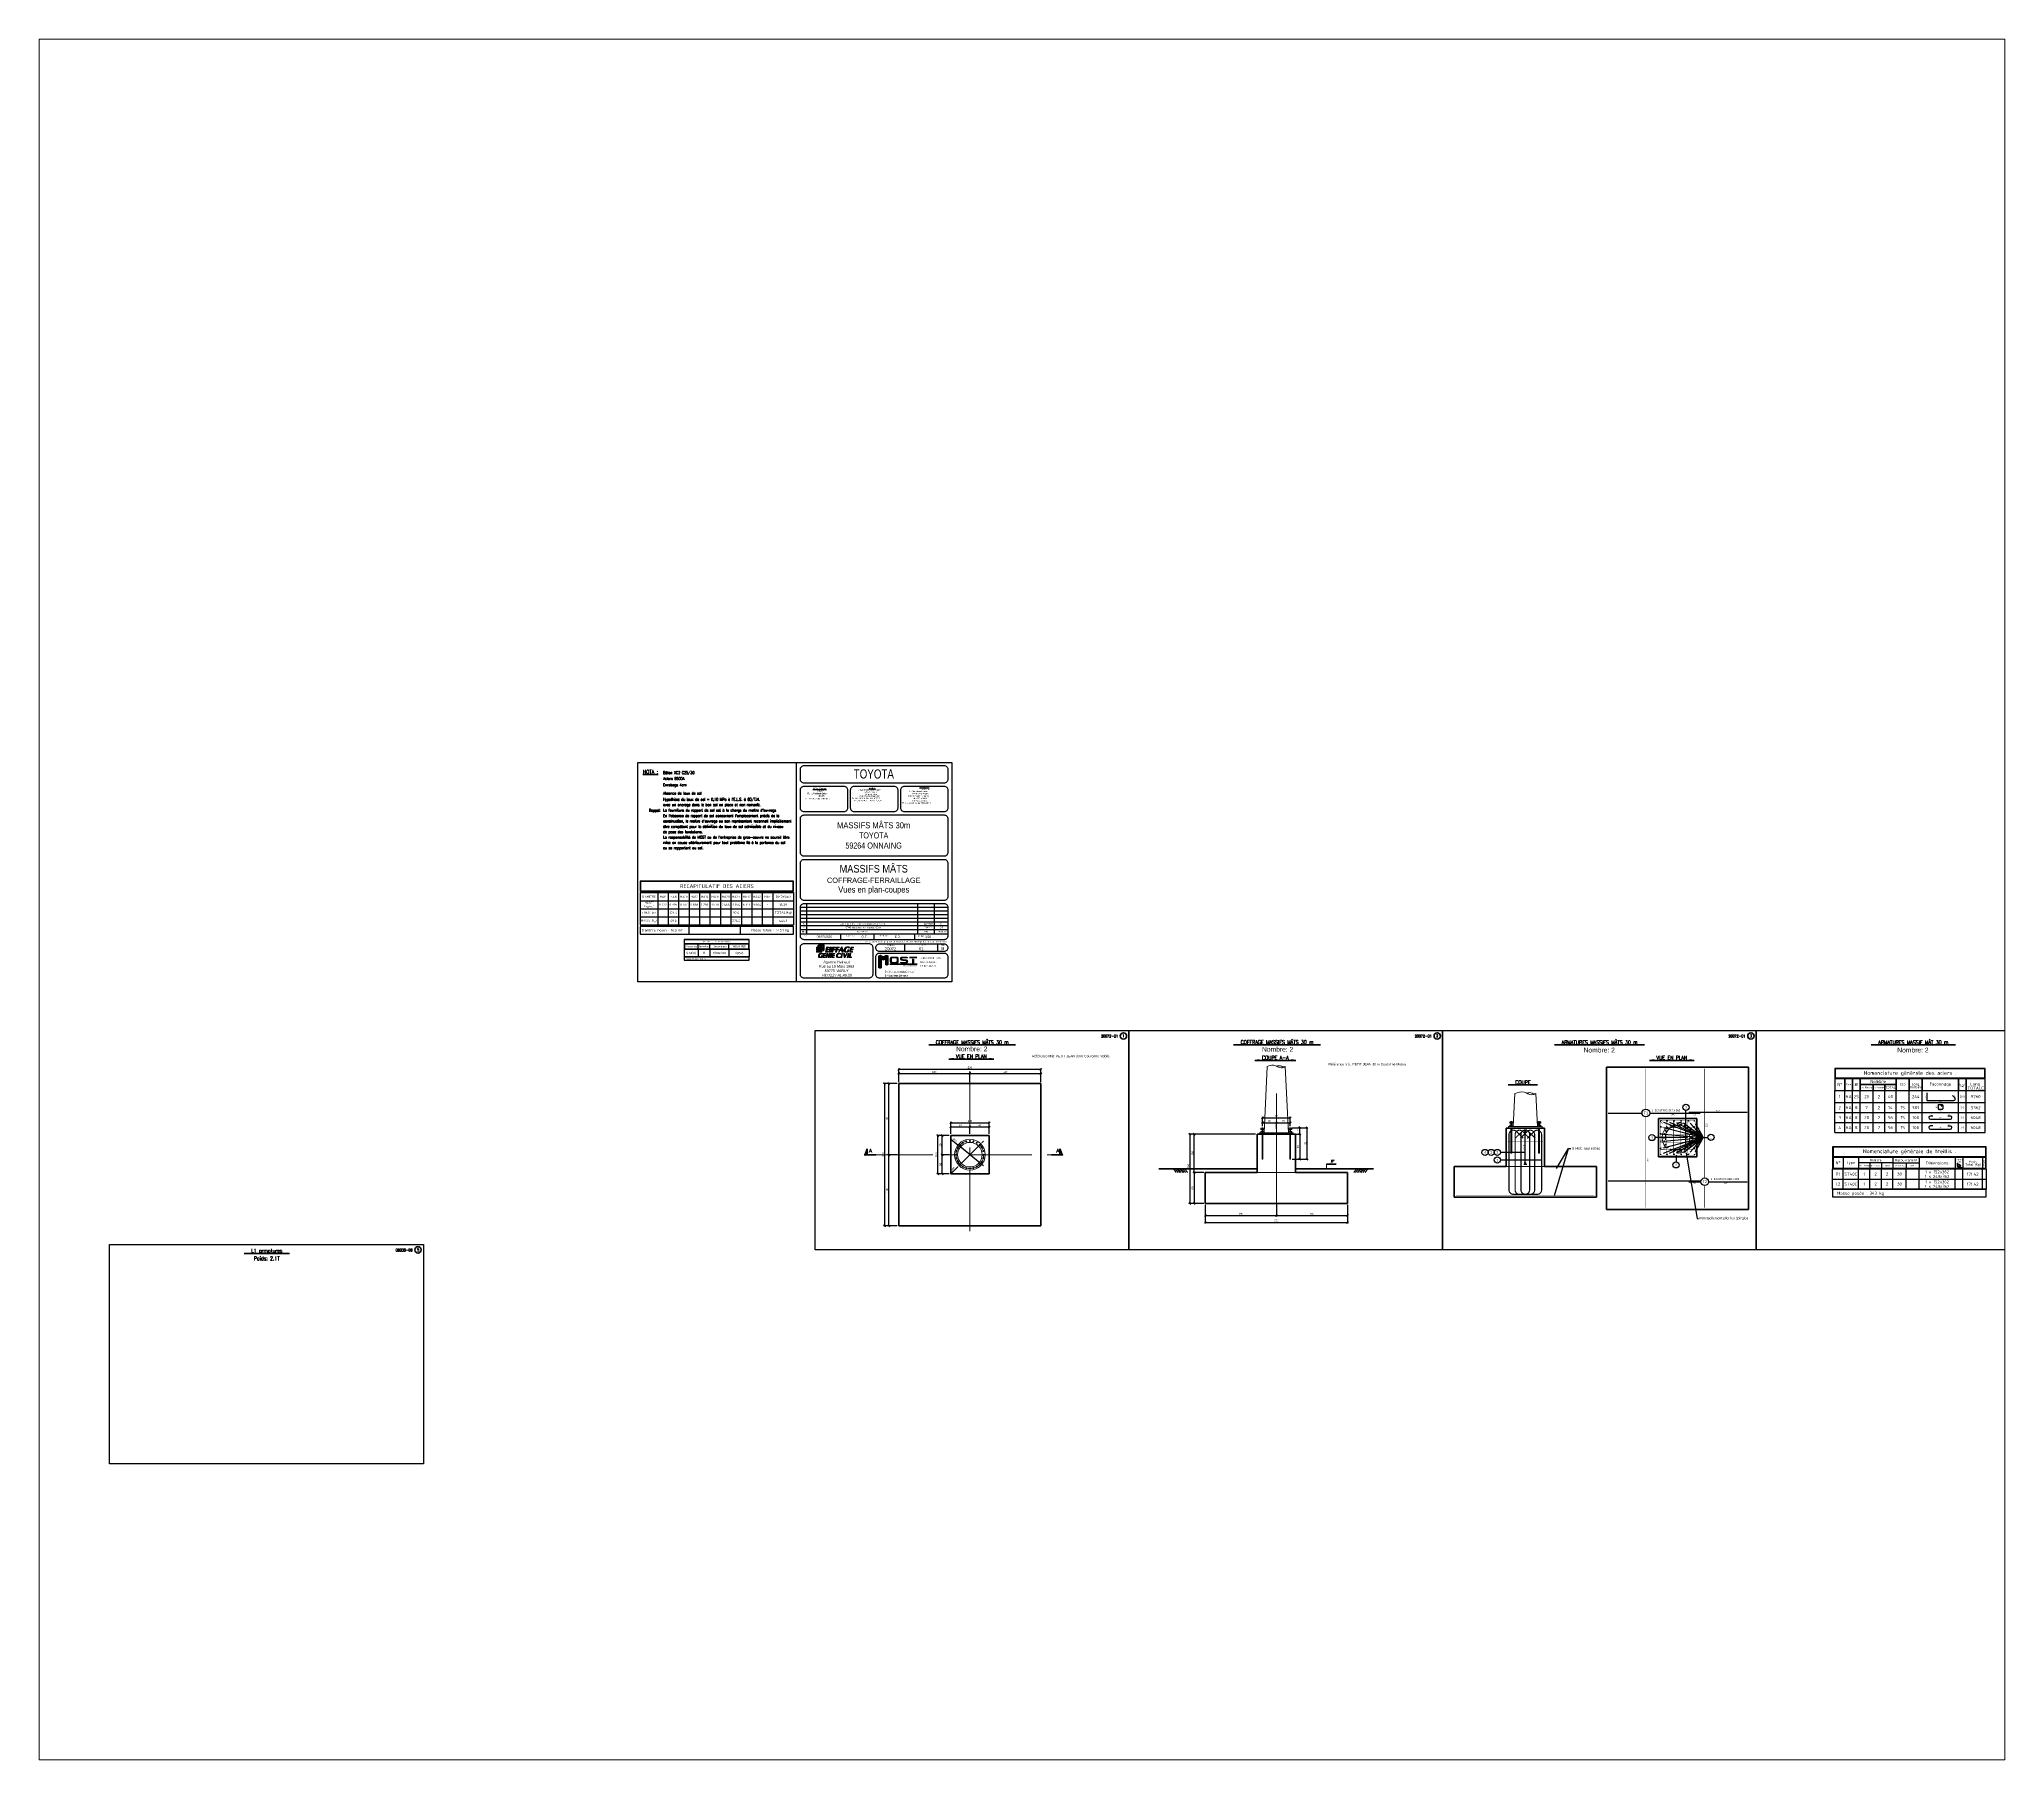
# Paper-space layout 'TRACEUR' of a CAD drawing. Header units: millimetres. Extents: x 0 to 1024, y -2 to 894.
# The model-space entities are those that its viewports show. They can reach past a viewport. Long polylines and large blocks are cut down to what shows.
import ezdxf
from ezdxf import colors
from ezdxf.entities.mleader import LeaderData, LeaderLine
from ezdxf.enums import TextEntityAlignment as Align
from ezdxf.math import Vec2, Vec3

# ---------------------------------------------------------------- set-up
doc = ezdxf.new("R2010")
doc.units = ezdxf.units.MM
for name, pattern in [('AXES', [20.64, 12.7, -3.175, 1.59, -3.175]), ('CACHE', [4.765, 3.175, -1.59]), ('CACHEX2', [19.05, 12.7, -6.35]), ('CONTINU', [0])]:
    doc.linetypes.add(name, pattern=pattern)
doc.layers.get('Defpoints').update_dxf_attribs({"color": 252})
for name, color, linetype, lineweight in [('Axes', 2, 'AXES', 18), ('Cotation', 4, 'Continuous', 20), ('Reprise', 4, 'Reprise_béton_1', 18), ('Texte_normal', 7, 'Continuous', 50), ('TEXTE_REPERE', 1, 'CONTINU', 35), ('Texte_repère', 1, 'Continuous', 35), ('Texte_titre', 3, 'Continuous', 70), ('Tirets', 5, 'CACHEX2', 18), ('Trait_fin_magenta', 6, 'Continuous', 18), ('Trait_fort', 3, 'Continuous', 70), ('Trait_moy_rouge', 1, 'Continuous', 35), ('Trait_normal', 7, 'Continuous', 50)]:
    doc.layers.add(name, color=color, linetype=linetype, lineweight=lineweight)
for name, color, linetype in [('Calque 1', 7, 'Continuous'), ('CARTOUCHE_CADRE_FIN', 1, 'CONTINU'), ('CARTOUCHE_CADRE_NORMAL', 7, 'CONTINU'), ('CARTOUCHE_TEXTE_FIN', 1, 'CONTINU'), ('CARTOUCHE_TEXTE_FORT', 3, 'CONTINU'), ('CARTOUCHE_TEXTE_NORMAL', 7, 'CONTINU'), ('PROG-ADFER-ACIERS', 1, 'Continuous'), ('PROG-ADFER-COT_ACIERS', 6, 'Continuous'), ('PROG-ADFER-NOMENC', 1, 'Continuous'), ('PROG-ADFER-REPERAGE', 1, 'Continuous'), ('PROG-ADFER-REPERES', 7, 'Continuous'), ('PROG-ADFER-TS_COT_INF', 1, 'Continuous'), ('PROG-ADFER-TS_COT_SUP', 1, 'Continuous'), ('PROG-ADFER-TS_NAPPE_INF', 2, 'Continuous'), ('PROG-ADFER-TS_NAPPE_SUP', 6, 'CACHEX2')]:
    doc.layers.add(name, color=color, linetype=linetype)
doc.styles.add('$$$FER-NOM$$$', font='isocpeur.ttf')
doc.styles.add('$$$FER-TIT$$$', font='isocpeur.ttf')
doc.styles.add('$LIBFER$', font='isocpeur.ttf')
doc.styles.add('COMPLEX', font='complex')
doc.styles.add('RECAP2', font='isocpeur.ttf')
doc.styles.add('ROMANS', font='romans.shx', dxfattribs={"width": 0.8})
doc.styles.add('Romansred', font='Romans.shx', dxfattribs={"width": 0.85})
doc.styles.add('SIMPLEX', font='simplex.shx', dxfattribs={"oblique": 20})
doc.styles.get("Standard").update_dxf_attribs({"font": 'arial.ttf'})
doc.styles.add('TEXTE', font='bgothl.ttf')
doc.linetypes.add('Reprise_béton_1', pattern='A,5,["|",Standard,S=1,R=-30,X=0,Y=0],-1,["|",Standard,S=1,R=30,X=0,Y=0],5,["|",Standard,S=1,R=30,X=0.5,Y=-0.866025],-0.5,["|",Standard,S=1,R=-30,X=0,Y=-0.866025],-0.5', length=12)
doc.dimstyles.new('MOST', dxfattribs={"dimtxt": 2.5, "dimasz": 2.5, "dimexe": 1.3, "dimexo": 2, "dimgap": 1, "dimtad": 0, "dimdsep": 46, "dimtxsty": 'Standard', "dimcen": 2.5, "dimclrd": 256, "dimclre": 256, "dimclrt": 1, "dimadec": 0, "dimazin": 0, "dimtfac": 1, "dimtmove": 0, "dimatfit": 3, "dimfxl": 1, "dimtolj": 1, "dimtzin": 0, "dimarcsym": 0})
doc.dimstyles.new('most20', dxfattribs={"dimscale": 2, "dimtxt": 2.5, "dimasz": 2.5, "dimexe": 1.3, "dimexo": 2, "dimgap": 1, "dimtad": 1, "dimdec": 1, "dimdsep": 46, "dimtxsty": 'Standard', "dimblk": 'OBLIQUE', "dimcen": 2.5, "dimclrt": 1, "dimazin": 2, "dimtfac": 1, "dimtdec": 1, "dimtix": 1, "dimtmove": 2, "dimatfit": 3, "dimfxl": 1, "dimtolj": 1, "dimtzin": 0, "dimarcsym": 0})
doc.dimstyles.new('most25', dxfattribs={"dimscale": 2.5, "dimtxt": 2.5, "dimasz": 2.5, "dimexe": 1.3, "dimexo": 2, "dimgap": 1, "dimtad": 1, "dimdec": 1, "dimdsep": 46, "dimtxsty": 'Standard', "dimblk": 'OBLIQUE', "dimcen": 2.5, "dimclrt": 1, "dimazin": 2, "dimtfac": 1, "dimtdec": 1, "dimtix": 1, "dimtmove": 2, "dimatfit": 3, "dimfxl": 1, "dimtolj": 1, "dimtzin": 0, "dimarcsym": 0})
doc.dimstyles.get("Standard").update_dxf_attribs({"dimtxt": 0.18, "dimasz": 0.18, "dimexe": 0.18, "dimexo": 0.0625, "dimgap": 0.09, "dimtad": 0, "dimtih": 1, "dimtoh": 1, "dimdec": 4, "dimzin": 0, "dimdsep": 46, "dimtxsty": 'Standard', "dimcen": 0.09, "dimadec": 0, "dimazin": 0, "dimtfac": 1, "dimtdec": 4, "dimtofl": 0, "dimtmove": 0, "dimatfit": 3, "dimfxl": 1, "dimtolj": 1, "dimtzin": 0, "dimarcsym": 0})

# ---------------------------------------------------------------- blocks, each defined once
blk = doc.blocks.new('A3 20eme')
at = {"layer": 'Defpoints'}
blk.add_lwpolyline([(-1.3, 570), (815.5, 570), (815.5, -0.9), (-1.3, -0.9)], close=True, dxfattribs=at)
at = {"layer": 'Texte_repère'}
blk.add_circle((801.7, 555.8), 8.25, dxfattribs=at)
at = {"layer": 'Texte_normal', "style": 'ROMANS', "width": 0.8}
blk.add_text('%%U _ L1 armatures _ ', height=10, dxfattribs=at).set_placement((407.8, 548.5), align=Align.CENTER)
at = {"layer": 'Texte_repère', "style": 'ROMANS', "width": 0.8}
blk.add_text('Poids: 2.1T', height=10, dxfattribs=at).set_placement((407.8, 528.5), align=Align.CENTER)
blk.add_text('08038-06', height=7, dxfattribs=at).set_placement((787.5, 549.8), align=Align.BOTTOM_RIGHT)
blk.add_text('5', height=7, dxfattribs=at).set_placement((801.7, 555.8), align=Align.MIDDLE_CENTER)
blk = doc.blocks.new('_Oblique')
at = {"color": 0, "linetype": 'ByBlock', "lineweight": -2}
blk.add_line((-0.5, -0.5), (0.5, 0.5), dxfattribs=at)
blk = doc.blocks.new('*D57')
at = {"layer": 'Cotation', "color": 0, "lineweight": -2, "transparency": 16777216}
for p, q in [((2304.1, 1220.6), (2304.1, 1245.2)), ((2304.1, 1242.6), (2489.1, 1242.6)), ((2489.1, 1220.6), (2489.1, 1245.2))]:
    blk.add_line(p, q, dxfattribs=at)
at = {"layer": 'Defpoints', "color": 0, "transparency": 16777216}
for p in [(2489.1, 1242.6), (2304.1, 1216.6), (2489.1, 1216.6)]:
    blk.add_point(p, dxfattribs=at)
at = {"layer": 'Cotation', "color": 0, "lineweight": -2, "transparency": 16777216, "xscale": 5, "yscale": 5, "zscale": 5, "rotation": 180}
blk.add_blockref('_Oblique', (2304.1, 1242.6), dxfattribs=at)
at = {"layer": 'Cotation', "color": 0, "lineweight": -2, "transparency": 16777216, "xscale": 5, "yscale": 5, "zscale": 5}
blk.add_blockref('_Oblique', (2489.1, 1242.6), dxfattribs=at)
at = {"layer": 'Cotation', "color": 1, "transparency": 16777216, "insert": (2396.6, 1247.2), "char_height": 5, "attachment_point": 5}
blk.add_mtext('\\A1;185', dxfattribs=at)
blk = doc.blocks.new('*D58')
at = {"layer": 'Cotation', "color": 0, "lineweight": -2, "transparency": 16777216}
for p, q in [((2489.1, 1220.6), (2489.1, 1245.2)), ((2489.1, 1242.6), (2674.1, 1242.6)), ((2674.1, 1220.6), (2674.1, 1245.2))]:
    blk.add_line(p, q, dxfattribs=at)
at = {"layer": 'Defpoints', "color": 0, "transparency": 16777216}
for p in [(2674.1, 1242.6), (2489.1, 1216.6), (2674.1, 1216.6)]:
    blk.add_point(p, dxfattribs=at)
at = {"layer": 'Cotation', "color": 0, "lineweight": -2, "transparency": 16777216, "xscale": 5, "yscale": 5, "zscale": 5, "rotation": 180}
blk.add_blockref('_Oblique', (2489.1, 1242.6), dxfattribs=at)
at = {"layer": 'Cotation', "color": 0, "lineweight": -2, "transparency": 16777216, "xscale": 5, "yscale": 5, "zscale": 5}
blk.add_blockref('_Oblique', (2674.1, 1242.6), dxfattribs=at)
at = {"layer": 'Cotation', "color": 1, "transparency": 16777216, "insert": (2581.6, 1247.2), "char_height": 5, "attachment_point": 5}
blk.add_mtext('\\A1;185', dxfattribs=at)
blk = doc.blocks.new('*D59')
at = {"layer": 'Cotation', "color": 0, "lineweight": -2, "transparency": 16777216}
for p, q in [((2304.1, 1220.6), (2304.1, 1256.2)), ((2674.1, 1253.6), (2304.1, 1253.6)), ((2674.1, 1220.6), (2674.1, 1256.2))]:
    blk.add_line(p, q, dxfattribs=at)
at = {"layer": 'Defpoints', "color": 0, "transparency": 16777216}
for p in [(2304.1, 1253.6), (2304.1, 1216.6), (2674.1, 1216.6)]:
    blk.add_point(p, dxfattribs=at)
at = {"layer": 'Cotation', "color": 0, "lineweight": -2, "transparency": 16777216, "xscale": 5, "yscale": 5, "zscale": 5, "rotation": 180}
blk.add_blockref('_Oblique', (2304.1, 1253.6), dxfattribs=at)
at = {"layer": 'Cotation', "color": 0, "lineweight": -2, "transparency": 16777216, "xscale": 5, "yscale": 5, "zscale": 5}
blk.add_blockref('_Oblique', (2674.1, 1253.6), dxfattribs=at)
at = {"layer": 'Cotation', "color": 1, "transparency": 16777216, "insert": (2489.1, 1258.2), "char_height": 5, "attachment_point": 5}
blk.add_mtext('\\A1;370', dxfattribs=at)
blk = doc.blocks.new('*D60')
at = {"layer": 'Cotation', "color": 0, "lineweight": -2, "transparency": 16777216}
for p, q in [((2300.1, 1031.6), (2275.5, 1031.6)), ((2278.1, 846.6), (2278.1, 1031.6)), ((2300.1, 846.6), (2275.5, 846.6))]:
    blk.add_line(p, q, dxfattribs=at)
at = {"layer": 'Defpoints', "color": 0, "transparency": 16777216}
for p in [(2278.1, 1031.6), (2304.1, 1031.6), (2304.1, 846.6)]:
    blk.add_point(p, dxfattribs=at)
at = {"layer": 'Cotation', "color": 0, "lineweight": -2, "transparency": 16777216, "xscale": 5, "yscale": 5, "zscale": 5}
for p, rotation in [((2278.1, 1031.6), 90), ((2278.1, 846.6), 270)]:
    blk.add_blockref('_Oblique', p, dxfattribs=dict(at, rotation=rotation))
at = {"layer": 'Cotation', "color": 1, "transparency": 16777216, "insert": (2273.6, 939.1), "char_height": 5, "attachment_point": 5, "rotation": 90}
blk.add_mtext('\\A1;185', dxfattribs=at)
blk = doc.blocks.new('*D61')
at = {"layer": 'Cotation', "color": 0, "lineweight": -2, "transparency": 16777216}
for p, q in [((2300.1, 1216.6), (2275.5, 1216.6)), ((2278.1, 1031.6), (2278.1, 1216.6)), ((2300.1, 1031.6), (2275.5, 1031.6))]:
    blk.add_line(p, q, dxfattribs=at)
at = {"layer": 'Defpoints', "color": 0, "transparency": 16777216}
for p in [(2278.1, 1216.6), (2304.1, 1216.6), (2304.1, 1031.6)]:
    blk.add_point(p, dxfattribs=at)
at = {"layer": 'Cotation', "color": 0, "lineweight": -2, "transparency": 16777216, "xscale": 5, "yscale": 5, "zscale": 5}
for p, rotation in [((2278.1, 1216.6), 90), ((2278.1, 1031.6), 270)]:
    blk.add_blockref('_Oblique', p, dxfattribs=dict(at, rotation=rotation))
at = {"layer": 'Cotation', "color": 1, "transparency": 16777216, "insert": (2273.6, 1124.1), "char_height": 5, "attachment_point": 5, "rotation": 90}
blk.add_mtext('\\A1;185', dxfattribs=at)
blk = doc.blocks.new('*D62')
at = {"layer": 'Cotation', "color": 0, "lineweight": -2, "transparency": 16777216}
for p, q in [((2300.1, 1216.6), (2264.5, 1216.6)), ((2267.1, 1216.6), (2267.1, 846.6)), ((2300.1, 846.6), (2264.5, 846.6))]:
    blk.add_line(p, q, dxfattribs=at)
at = {"layer": 'Defpoints', "color": 0, "transparency": 16777216}
for p in [(2304.1, 1216.6), (2267.1, 846.6), (2304.1, 846.6)]:
    blk.add_point(p, dxfattribs=at)
at = {"layer": 'Cotation', "color": 0, "lineweight": -2, "transparency": 16777216, "xscale": 5, "yscale": 5, "zscale": 5}
for p, rotation in [((2267.1, 1216.6), 90), ((2267.1, 846.6), 270)]:
    blk.add_blockref('_Oblique', p, dxfattribs=dict(at, rotation=rotation))
at = {"layer": 'Cotation', "color": 1, "transparency": 16777216, "insert": (2262.6, 1031.6), "char_height": 5, "attachment_point": 5, "rotation": 90}
blk.add_mtext('\\A1;370', dxfattribs=at)
blk = doc.blocks.new('*D63')
at = {"layer": 'Cotation', "color": 0, "lineweight": -2, "transparency": 16777216}
for p, q in [((3251, 1105.9), (3251, 1117.6)), ((3251, 1115), (3287.1, 1115)), ((3287.1, 1099.6), (3287.1, 1117.6))]:
    blk.add_line(p, q, dxfattribs=at)
at = {"layer": 'Defpoints', "color": 0, "transparency": 16777216}
for p in [(3251, 1101.9), (3287.1, 1115), (3287.1, 1095.6)]:
    blk.add_point(p, dxfattribs=at)
at = {"layer": 'Cotation', "color": 0, "lineweight": -2, "transparency": 16777216, "xscale": 5, "yscale": 5, "zscale": 5, "rotation": 180}
blk.add_blockref('_Oblique', (3251, 1115), dxfattribs=at)
at = {"layer": 'Cotation', "color": 0, "lineweight": -2, "transparency": 16777216, "xscale": 5, "yscale": 5, "zscale": 5}
blk.add_blockref('_Oblique', (3287.1, 1115), dxfattribs=at)
at = {"layer": 'Cotation', "color": 1, "transparency": 16777216, "insert": (3269, 1119.6), "char_height": 5, "attachment_point": 5}
blk.add_mtext('\\A1;36', dxfattribs=at)
blk = doc.blocks.new('*D49')
at = {"layer": 'Cotation', "color": 0, "lineweight": -2, "transparency": 16777216}
for p, q in [((3335.1, 1084.9), (3350.9, 1084.9)), ((3348.3, 1084.9), (3348.3, 1019.9)), ((3328.3, 1019.9), (3350.9, 1019.9))]:
    blk.add_line(p, q, dxfattribs=at)
at = {"layer": 'Defpoints', "color": 0, "transparency": 16777216}
for p in [(3331.1, 1084.9), (3324.3, 1019.9), (3348.3, 1019.9)]:
    blk.add_point(p, dxfattribs=at)
at = {"layer": 'Cotation', "color": 0, "lineweight": -2, "transparency": 16777216, "xscale": 5, "yscale": 5, "zscale": 5}
for p, rotation in [((3348.3, 1084.9), 90), ((3348.3, 1019.9), 270)]:
    blk.add_blockref('_Oblique', p, dxfattribs=dict(at, rotation=rotation))
at = {"layer": 'Cotation', "color": 1, "transparency": 16777216, "insert": (3343.7, 1052.4), "char_height": 5, "attachment_point": 5, "rotation": 90}
blk.add_mtext('\\A1;65', dxfattribs=at)
blk = doc.blocks.new('*D50')
at = {"layer": 'Cotation', "color": 0, "lineweight": -2, "transparency": 16777216}
for p, q in [((3098.1, 984.9), (3070.5, 984.9)), ((3073.1, 984.9), (3073.1, 904.9)), ((3098.1, 904.9), (3070.5, 904.9))]:
    blk.add_line(p, q, dxfattribs=at)
at = {"layer": 'Defpoints', "color": 0, "transparency": 16777216}
for p in [(3102.1, 984.9), (3073.1, 904.9), (3102.1, 904.9)]:
    blk.add_point(p, dxfattribs=at)
at = {"layer": 'Cotation', "color": 0, "lineweight": -2, "transparency": 16777216, "xscale": 5, "yscale": 5, "zscale": 5}
for p, rotation in [((3073.1, 984.9), 90), ((3073.1, 904.9), 270)]:
    blk.add_blockref('_Oblique', p, dxfattribs=dict(at, rotation=rotation))
at = {"layer": 'Cotation', "color": 1, "transparency": 16777216, "insert": (3068.6, 944.9), "char_height": 5, "attachment_point": 5, "rotation": 90}
blk.add_mtext('\\A1;80', dxfattribs=at)
blk = doc.blocks.new('*D51')
at = {"layer": 'Cotation', "color": 0, "lineweight": -2, "transparency": 16777216}
for p, q in [((3102.1, 900.9), (3102.1, 870.4)), ((3102.1, 873), (3287.1, 873)), ((3287.1, 900.9), (3287.1, 870.4))]:
    blk.add_line(p, q, dxfattribs=at)
at = {"layer": 'Defpoints', "color": 0, "transparency": 16777216}
for p in [(3102.1, 904.9), (3287.1, 904.9), (3287.1, 873)]:
    blk.add_point(p, dxfattribs=at)
at = {"layer": 'Cotation', "color": 0, "lineweight": -2, "transparency": 16777216, "xscale": 5, "yscale": 5, "zscale": 5, "rotation": 180}
blk.add_blockref('_Oblique', (3102.1, 873), dxfattribs=at)
at = {"layer": 'Cotation', "color": 0, "lineweight": -2, "transparency": 16777216, "xscale": 5, "yscale": 5, "zscale": 5}
blk.add_blockref('_Oblique', (3287.1, 873), dxfattribs=at)
at = {"layer": 'Cotation', "color": 1, "transparency": 16777216, "insert": (3194.6, 877.6), "char_height": 5, "attachment_point": 5}
blk.add_mtext('\\A1;185', dxfattribs=at)
blk = doc.blocks.new('*D52')
at = {"layer": 'Cotation', "color": 0, "lineweight": -2, "transparency": 16777216}
for p, q in [((3287.1, 900.9), (3287.1, 870.4)), ((3287.1, 873), (3472.1, 873)), ((3472.1, 900.9), (3472.1, 870.4))]:
    blk.add_line(p, q, dxfattribs=at)
at = {"layer": 'Defpoints', "color": 0, "transparency": 16777216}
for p in [(3287.1, 904.9), (3472.1, 904.9), (3472.1, 873)]:
    blk.add_point(p, dxfattribs=at)
at = {"layer": 'Cotation', "color": 0, "lineweight": -2, "transparency": 16777216, "xscale": 5, "yscale": 5, "zscale": 5, "rotation": 180}
blk.add_blockref('_Oblique', (3287.1, 873), dxfattribs=at)
at = {"layer": 'Cotation', "color": 0, "lineweight": -2, "transparency": 16777216, "xscale": 5, "yscale": 5, "zscale": 5}
blk.add_blockref('_Oblique', (3472.1, 873), dxfattribs=at)
at = {"layer": 'Cotation', "color": 1, "transparency": 16777216, "insert": (3379.6, 877.6), "char_height": 5, "attachment_point": 5}
blk.add_mtext('\\A1;185', dxfattribs=at)
blk = doc.blocks.new('*D53')
at = {"layer": 'Cotation', "color": 0, "lineweight": -2, "transparency": 16777216}
for p, q in [((3102.1, 900.9), (3102.1, 852.9)), ((3472.1, 900.9), (3472.1, 852.9)), ((3102.1, 855.5), (3472.1, 855.5))]:
    blk.add_line(p, q, dxfattribs=at)
at = {"layer": 'Defpoints', "color": 0, "transparency": 16777216}
for p in [(3102.1, 904.9), (3472.1, 904.9), (3472.1, 855.5)]:
    blk.add_point(p, dxfattribs=at)
at = {"layer": 'Cotation', "color": 0, "lineweight": -2, "transparency": 16777216, "xscale": 5, "yscale": 5, "zscale": 5, "rotation": 180}
blk.add_blockref('_Oblique', (3102.1, 855.5), dxfattribs=at)
at = {"layer": 'Cotation', "color": 0, "lineweight": -2, "transparency": 16777216, "xscale": 5, "yscale": 5, "zscale": 5}
blk.add_blockref('_Oblique', (3472.1, 855.5), dxfattribs=at)
at = {"layer": 'Cotation', "color": 1, "transparency": 16777216, "insert": (3287.1, 860), "char_height": 5, "attachment_point": 5}
blk.add_mtext('\\A1;370', dxfattribs=at)
blk = doc.blocks.new('*D54')
at = {"layer": 'Cotation', "color": 0, "lineweight": -2, "transparency": 16777216}
for p, q in [((3287.1, 1099.6), (3287.1, 1117.6)), ((3287.1, 1115), (3323.1, 1115)), ((3323.1, 1105.9), (3323.1, 1117.6))]:
    blk.add_line(p, q, dxfattribs=at)
at = {"layer": 'Defpoints', "color": 0, "transparency": 16777216}
for p in [(3287.1, 1095.6), (3323.1, 1115), (3323.1, 1101.9)]:
    blk.add_point(p, dxfattribs=at)
at = {"layer": 'Cotation', "color": 0, "lineweight": -2, "transparency": 16777216, "xscale": 5, "yscale": 5, "zscale": 5, "rotation": 180}
blk.add_blockref('_Oblique', (3287.1, 1115), dxfattribs=at)
at = {"layer": 'Cotation', "color": 0, "lineweight": -2, "transparency": 16777216, "xscale": 5, "yscale": 5, "zscale": 5}
blk.add_blockref('_Oblique', (3323.1, 1115), dxfattribs=at)
at = {"layer": 'Cotation', "color": 1, "transparency": 16777216, "insert": (3305.1, 1119.6), "char_height": 5, "attachment_point": 5}
blk.add_mtext('\\A1;36', dxfattribs=at)
blk = doc.blocks.new('*D55')
at = {"layer": 'Cotation', "color": 0, "lineweight": -2, "transparency": 16777216}
for p, q in [((2440.7, 1071.2), (2457.4, 1057.6)), ((2517, 1008.8), (2461.2, 1054.4)), ((2520.8, 1005.7), (2524.7, 1002.5))]:
    blk.add_line(p, q, dxfattribs=at)
at = {"layer": 'Cotation', "color": 0, "transparency": 16777216}
for points in [[(2457.9, 1058.2), (2456.8, 1057), (2461.2, 1054.4)], [(2521.3, 1006.3), (2520.3, 1005), (2517, 1008.8)]]:
    blk.add_solid(points, dxfattribs=at)
at = {"layer": 'Defpoints', "color": 0, "transparency": 16777216}
for p in [(2461.2, 1054.4), (2517, 1008.8)]:
    blk.add_point(p, dxfattribs=at)
at = {"layer": 'Cotation', "color": 1, "transparency": 16777216, "insert": (2450, 1069.6), "char_height": 5, "attachment_point": 5, "rotation": 320.7136}
blk.add_mtext('\\A1;∅72', dxfattribs=at)
blk = doc.blocks.new('*D56')
at = {"layer": 'Cotation', "color": 0, "lineweight": -2, "transparency": 16777216}
for p, q in [((2517.3, 1059.9), (2460.8, 1003.3)), ((2520.9, 1063.5), (2524.4, 1067)), ((2442, 984.5), (2457.3, 999.8))]:
    blk.add_line(p, q, dxfattribs=at)
at = {"layer": 'Cotation', "color": 0, "transparency": 16777216}
for points in [[(2520.3, 1064.1), (2521.5, 1062.9), (2517.3, 1059.9)], [(2456.7, 1000.4), (2457.9, 999.2), (2460.8, 1003.3)]]:
    blk.add_solid(points, dxfattribs=at)
at = {"layer": 'Defpoints', "color": 0, "transparency": 16777216}
for p in [(2517.3, 1059.9), (2460.8, 1003.3)]:
    blk.add_point(p, dxfattribs=at)
at = {"layer": 'Cotation', "color": 1, "transparency": 16777216, "insert": (2444.6, 993.7), "char_height": 5, "attachment_point": 5, "rotation": 45.0525}
blk.add_mtext('\\A1;∅80', dxfattribs=at)
blk = doc.blocks.new('Terrain_naturel')
for p, q in [((7.3, 0), (0, -9.3)), ((12.3, 0), (5, -9.3)), ((17.3, 0), (10, -9.3)), ((17.3, 0), (22.1, -6.1)), ((26.9, 0), (19.6, -9.3)), ((22.3, 0), (24.6, -2.9)), ((31.9, 0), (24.6, -9.3)), ((36.9, 0), (29.6, -9.3)), ((12.3, -6.3), (14.6, -9.3)), ((14.8, -3.2), (19.6, -9.3))]:
    blk.add_line(p, q)
blk = doc.blocks.new('Coupe_horizontale_bas')
at = {"layer": 'Texte_titre'}
for p, q in [((0, 0), (-150, 0)), ((-144, -10), (-112, 76)), ((-112, -10), (-112, 76))]:
    blk.add_line(p, q, dxfattribs=at)
at = {"layer": 'Texte_titre', "style": 'COMPLEX'}
blk.add_attdef('N°', text='', height=50, dxfattribs=at).set_placement((-87, 53), align=Align.MIDDLE_LEFT)
blk = doc.blocks.new('*D64')
at = {"layer": 'Cotation', "color": 0, "lineweight": -2, "transparency": 16777216}
for p, q in [((3328.3, 1101.9), (3350.9, 1101.9)), ((3335.1, 1084.9), (3350.9, 1084.9)), ((3348.3, 1084.9), (3348.3, 1101.9))]:
    blk.add_line(p, q, dxfattribs=at)
at = {"layer": 'Defpoints', "color": 0, "transparency": 16777216}
for p in [(3324.3, 1101.9), (3331.1, 1084.9), (3348.3, 1101.9)]:
    blk.add_point(p, dxfattribs=at)
at = {"layer": 'Cotation', "color": 0, "lineweight": -2, "transparency": 16777216, "xscale": 5, "yscale": 5, "zscale": 5}
for p, rotation in [((3348.3, 1101.9), 90), ((3348.3, 1084.9), 270)]:
    blk.add_blockref('_Oblique', p, dxfattribs=dict(at, rotation=rotation))
at = {"layer": 'Cotation', "color": 1, "transparency": 16777216, "insert": (3343.7, 1093.4), "char_height": 5, "attachment_point": 5, "rotation": 90}
blk.add_mtext('\\A1;17', dxfattribs=at)
blk = doc.blocks.new('*D65')
at = {"layer": 'Cotation', "color": 0, "lineweight": -2, "transparency": 16777216}
for p, q in [((3327.1, 1101.9), (3369.4, 1101.9)), ((3366.8, 1101.9), (3366.8, 1019.9)), ((3328.3, 1019.9), (3369.4, 1019.9))]:
    blk.add_line(p, q, dxfattribs=at)
at = {"layer": 'Defpoints', "color": 0, "transparency": 16777216}
for p in [(3323.1, 1101.9), (3324.3, 1019.9), (3366.8, 1019.9)]:
    blk.add_point(p, dxfattribs=at)
at = {"layer": 'Cotation', "color": 0, "lineweight": -2, "transparency": 16777216, "xscale": 5, "yscale": 5, "zscale": 5}
for p, rotation in [((3366.8, 1101.9), 90), ((3366.8, 1019.9), 270)]:
    blk.add_blockref('_Oblique', p, dxfattribs=dict(at, rotation=rotation))
at = {"layer": 'Cotation', "color": 1, "transparency": 16777216, "insert": (3362.3, 1060.9), "char_height": 5, "attachment_point": 5, "rotation": 90}
blk.add_mtext('\\A1;82', dxfattribs=at)
blk = doc.blocks.new('A$C50473DD2')
at = {"layer": 'Calque 1', "true_color": 0x878786}
h = blk.add_hatch(color=252, dxfattribs=at)
h.dxf.hatch_style = 2
h.paths.add_polyline_path([(4.87, -0.95), (4.39, -0.72), (3.04, -1.35), (1.71, -0.72), (1.22, -0.95), (0.69, -1.2), (3.05, -2.31), (5.4, -1.2)])
at = {"layer": 'Calque 1', "true_color": 0x5a5c5e}
h = blk.add_hatch(color=251, dxfattribs=at)
h.dxf.hatch_style = 2
h.paths.add_polyline_path([(1.55, -2.62), (3.05, -3.32), (3.05, -2.31), (0.69, -1.2), (0.69, -6.53), (1.55, -6.94)])
at = {"layer": 'Calque 1', "true_color": 0xc6c6c5}
h = blk.add_hatch(color=9, dxfattribs=at)
h.dxf.hatch_style = 2
h.paths.add_polyline_path([(2.42, -3.02), (1.55, -2.62), (1.55, -6.94), (2.42, -6.54)])
at = {"layer": 'Calque 1', "true_color": 0x5a5c5e}
h = blk.add_hatch(color=251, dxfattribs=at)
h.dxf.hatch_style = 2
h.paths.add_polyline_path([(4.54, -2.62), (3.05, -3.32), (3.05, -2.31), (5.4, -1.2), (5.41, -5.14), (4.54, -5.54)])
at = {"layer": 'Calque 1', "true_color": 0xc6c6c5}
h = blk.add_hatch(color=9, dxfattribs=at)
h.dxf.hatch_style = 2
h.paths.add_polyline_path([(4.54, -2.62), (3.68, -3.02), (3.68, -5.13), (4.54, -5.54), (4.54, -3.63)])
at = {"layer": 'Calque 1', "true_color": 0x878786}
h = blk.add_hatch(color=252, dxfattribs=at)
h.dxf.hatch_style = 2
edge = h.paths.add_edge_path()
edge.add_spline(control_points=[(6.76, -1.59), (6.76, -1.59), (8.82, -1.59), (8.82, -1.59), (9.44, -1.59), (9.75, -1.87), (9.75, -2.42), (9.75, -2.42), (9.75, -3.76), (9.75, -3.76), (9.75, -4.31), (9.44, -4.58), (8.82, -4.58), (8.82, -4.58), (6.76, -4.58), (6.76, -4.58), (6.14, -4.58), (5.83, -4.31), (5.83, -3.76), (5.83, -3.76), (5.83, -2.42), (5.83, -2.42), (5.83, -1.87), (6.14, -1.59), (6.76, -1.59)], knot_values=[0, 0, 0, 0, 1, 1, 1, 2, 2, 2, 3, 3, 3, 4, 4, 4, 5, 5, 5, 6, 6, 6, 7, 7, 7, 8, 8, 8, 8], degree=3, periodic=0)
edge = h.paths.add_edge_path()
edge.add_spline(control_points=[(6.76, -2.62), (6.76, -2.62), (6.76, -3.55), (6.76, -3.55), (6.76, -3.76), (6.9, -3.86), (7.17, -3.86), (7.17, -3.86), (8.41, -3.86), (8.41, -3.86), (8.69, -3.86), (8.82, -3.76), (8.82, -3.55), (8.82, -3.55), (8.82, -2.62), (8.82, -2.62), (8.82, -2.42), (8.69, -2.31), (8.41, -2.31), (8.41, -2.31), (7.17, -2.31), (7.17, -2.31), (6.9, -2.31), (6.76, -2.42), (6.76, -2.62)], knot_values=[0, 0, 0, 0, 1, 1, 1, 2, 2, 2, 3, 3, 3, 4, 4, 4, 5, 5, 5, 6, 6, 6, 7, 7, 7, 8, 8, 8, 8], degree=3, periodic=0)
at = {"layer": 'Calque 1', "true_color": 0x5a5c5e}
h = blk.add_hatch(color=251, dxfattribs=at)
h.dxf.hatch_style = 2
edge = h.paths.add_edge_path()
edge.add_spline(control_points=[(11.19, -1.59), (11.19, -1.59), (12.95, -1.59), (12.95, -1.59), (13.57, -1.59), (13.88, -1.83), (13.88, -2.31), (13.88, -2.31), (11.61, -2.31), (11.61, -2.31), (11.33, -2.31), (11.2, -2.38), (11.2, -2.52), (11.2, -2.52), (11.2, -2.52), (11.2, -2.52), (11.2, -2.62), (11.33, -2.67), (11.61, -2.67), (11.61, -2.67), (12.95, -2.78), (12.95, -2.78), (13.57, -2.85), (13.88, -3.12), (13.88, -3.6), (13.88, -3.6), (13.88, -3.76), (13.88, -3.76), (13.88, -4.31), (13.57, -4.58), (12.95, -4.58), (12.95, -4.58), (11.19, -4.58), (11.19, -4.58), (10.58, -4.58), (10.27, -4.34), (10.27, -3.86), (10.27, -3.86), (12.64, -3.86), (12.64, -3.86), (12.84, -3.86), (12.95, -3.79), (12.95, -3.65), (12.95, -3.55), (12.85, -3.5), (12.64, -3.5), (12.64, -3.5), (11.19, -3.4), (11.19, -3.4), (10.58, -3.33), (10.27, -3.05), (10.27, -2.57), (10.27, -2.57), (10.27, -2.42), (10.27, -2.42), (10.27, -1.87), (10.58, -1.59), (11.19, -1.59)], knot_values=[0, 0, 0, 0, 1, 1, 1, 2, 2, 2, 3, 3, 3, 4, 4, 4, 5, 5, 5, 6, 6, 6, 7, 7, 7, 8, 8, 8, 9, 9, 9, 10, 10, 10, 11, 11, 11, 12, 12, 12, 13, 13, 13, 14, 14, 14, 15, 15, 15, 16, 16, 16, 17, 17, 17, 18, 18, 18, 19, 19, 19, 19], degree=3, periodic=0)
h = blk.add_hatch(color=251, dxfattribs=at)
h.dxf.hatch_style = 2
h.paths.add_polyline_path([(11.95, -5.17), (12.07, -5.17), (12.07, -5.87), (11.95, -5.87)])
at = {"layer": 'Calque 1', "true_color": 0x878786}
h = blk.add_hatch(color=252, dxfattribs=at)
h.dxf.hatch_style = 2
h.paths.add_polyline_path([(12.27, -5.17), (12.4, -5.17), (12.72, -5.69), (12.72, -5.69), (12.72, -5.17), (12.84, -5.17), (12.84, -5.87), (12.71, -5.87), (12.39, -5.36), (12.38, -5.36), (12.38, -5.87), (12.27, -5.87)])
h = blk.add_hatch(color=252, dxfattribs=at)
h.dxf.hatch_style = 2
edge = h.paths.add_edge_path()
edge.add_spline(control_points=[(13.65, -5.87), (13.65, -5.87), (13.57, -5.87), (13.57, -5.87), (13.57, -5.87), (13.55, -5.79), (13.55, -5.79), (13.52, -5.83), (13.48, -5.85), (13.45, -5.87), (13.42, -5.88), (13.38, -5.89), (13.34, -5.89), (13.28, -5.89), (13.24, -5.88), (13.2, -5.86), (13.15, -5.84), (13.12, -5.82), (13.09, -5.78), (13.06, -5.75), (13.04, -5.71), (13.02, -5.66), (13.01, -5.62), (13, -5.57), (13, -5.52), (13, -5.47), (13.01, -5.42), (13.02, -5.38), (13.04, -5.33), (13.06, -5.3), (13.09, -5.26), (13.12, -5.23), (13.15, -5.2), (13.2, -5.18), (13.24, -5.16), (13.28, -5.15), (13.34, -5.15), (13.38, -5.15), (13.41, -5.16), (13.45, -5.17), (13.48, -5.18), (13.51, -5.19), (13.54, -5.21), (13.57, -5.23), (13.59, -5.26), (13.61, -5.29), (13.62, -5.32), (13.63, -5.35), (13.64, -5.39), (13.64, -5.39), (13.52, -5.39), (13.52, -5.39), (13.52, -5.37), (13.51, -5.35), (13.5, -5.33), (13.49, -5.31), (13.47, -5.3), (13.46, -5.29), (13.44, -5.28), (13.42, -5.27), (13.4, -5.26), (13.38, -5.26), (13.36, -5.25), (13.34, -5.25), (13.3, -5.25), (13.27, -5.26), (13.24, -5.28), (13.21, -5.29), (13.19, -5.31), (13.17, -5.34), (13.16, -5.36), (13.14, -5.39), (13.14, -5.42), (13.13, -5.45), (13.12, -5.49), (13.12, -5.52), (13.12, -5.55), (13.13, -5.59), (13.14, -5.62), (13.14, -5.65), (13.16, -5.68), (13.17, -5.71), (13.19, -5.73), (13.21, -5.75), (13.24, -5.77), (13.27, -5.78), (13.3, -5.79), (13.34, -5.79), (13.37, -5.79), (13.4, -5.79), (13.42, -5.78), (13.45, -5.77), (13.47, -5.76), (13.48, -5.74), (13.5, -5.72), (13.51, -5.7), (13.52, -5.68), (13.53, -5.65), (13.53, -5.63), (13.53, -5.6), (13.53, -5.6), (13.35, -5.6), (13.35, -5.6), (13.35, -5.6), (13.35, -5.5), (13.35, -5.5), (13.35, -5.5), (13.65, -5.5), (13.65, -5.5), (13.65, -5.5), (13.65, -5.87), (13.65, -5.87)], knot_values=[0, 0, 0, 0, 1, 1, 1, 2, 2, 2, 3, 3, 3, 4, 4, 4, 5, 5, 5, 6, 6, 6, 7, 7, 7, 8, 8, 8, 9, 9, 9, 10, 10, 10, 11, 11, 11, 12, 12, 12, 13, 13, 13, 14, 14, 14, 15, 15, 15, 16, 16, 16, 17, 17, 17, 18, 18, 18, 19, 19, 19, 20, 20, 20, 21, 21, 21, 22, 22, 22, 23, 23, 23, 24, 24, 24, 25, 25, 25, 26, 26, 26, 27, 27, 27, 28, 28, 28, 29, 29, 29, 30, 30, 30, 31, 31, 31, 32, 32, 32, 33, 33, 33, 34, 34, 34, 35, 35, 35, 36, 36, 36, 37, 37, 37, 37], degree=3, periodic=0)
h = blk.add_hatch(color=252, dxfattribs=at)
h.dxf.hatch_style = 2
h.paths.add_polyline_path([(13.83, -5.17), (14.34, -5.17), (14.34, -5.28), (13.95, -5.28), (13.95, -5.46), (14.31, -5.46), (14.31, -5.56), (13.95, -5.56), (13.95, -5.77), (14.34, -5.77), (14.34, -5.87), (13.83, -5.87)])
h = blk.add_hatch(color=252, dxfattribs=at)
h.dxf.hatch_style = 2
h.paths.add_polyline_path([(14.39, -1.59), (17.79, -1.59), (17.79, -2.31), (14.39, -2.31)])
h.paths.add_polyline_path([(15.63, -2.42), (16.56, -2.62), (16.56, -4.58), (15.63, -4.58)])
h = blk.add_hatch(color=252, dxfattribs=at)
h.dxf.hatch_style = 2
h.paths.add_polyline_path([(14.5, -5.17), (14.63, -5.17), (14.95, -5.69), (14.95, -5.69), (14.95, -5.17), (15.07, -5.17), (15.07, -5.87), (14.94, -5.87), (14.62, -5.36), (14.61, -5.36), (14.61, -5.87), (14.5, -5.87)])
at = {"layer": 'Calque 1', "true_color": 0x5a5c5e}
h = blk.add_hatch(color=251, dxfattribs=at)
h.dxf.hatch_style = 2
h.paths.add_polyline_path([(15.26, -5.17), (15.39, -5.17), (15.39, -5.87), (15.26, -5.87)])
at = {"layer": 'Calque 1', "true_color": 0x878786}
h = blk.add_hatch(color=252, dxfattribs=at)
h.dxf.hatch_style = 2
h.paths.add_polyline_path([(15.59, -5.17), (16.09, -5.17), (16.09, -5.28), (15.71, -5.28), (15.71, -5.46), (16.07, -5.46), (16.07, -5.56), (15.71, -5.56), (15.71, -5.77), (16.1, -5.77), (16.1, -5.87), (15.59, -5.87)])
h = blk.add_hatch(color=252, dxfattribs=at)
h.dxf.hatch_style = 2
edge = h.paths.add_edge_path()
edge.add_spline(control_points=[(16.26, -5.17), (16.26, -5.17), (16.59, -5.17), (16.59, -5.17), (16.67, -5.17), (16.73, -5.19), (16.77, -5.22), (16.81, -5.25), (16.83, -5.3), (16.83, -5.36), (16.83, -5.39), (16.82, -5.42), (16.81, -5.44), (16.8, -5.46), (16.79, -5.48), (16.78, -5.5), (16.77, -5.51), (16.75, -5.52), (16.74, -5.53), (16.73, -5.53), (16.72, -5.54), (16.71, -5.54), (16.71, -5.54), (16.71, -5.54), (16.71, -5.54), (16.72, -5.54), (16.73, -5.54), (16.75, -5.55), (16.76, -5.55), (16.77, -5.56), (16.78, -5.57), (16.79, -5.59), (16.8, -5.6), (16.81, -5.62), (16.81, -5.64), (16.82, -5.66), (16.82, -5.69), (16.82, -5.73), (16.82, -5.77), (16.83, -5.8), (16.83, -5.83), (16.84, -5.86), (16.85, -5.87), (16.85, -5.87), (16.72, -5.87), (16.72, -5.87), (16.71, -5.86), (16.71, -5.84), (16.71, -5.82), (16.7, -5.8), (16.7, -5.79), (16.7, -5.77), (16.7, -5.74), (16.7, -5.71), (16.7, -5.69), (16.69, -5.66), (16.69, -5.64), (16.68, -5.63), (16.67, -5.61), (16.65, -5.6), (16.63, -5.59), (16.61, -5.59), (16.59, -5.58), (16.56, -5.58), (16.56, -5.58), (16.38, -5.58), (16.38, -5.58), (16.38, -5.58), (16.38, -5.87), (16.38, -5.87), (16.38, -5.87), (16.26, -5.87), (16.26, -5.87), (16.26, -5.87), (16.26, -5.17), (16.26, -5.17)], knot_values=[0, 0, 0, 0, 1, 1, 1, 2, 2, 2, 3, 3, 3, 4, 4, 4, 5, 5, 5, 6, 6, 6, 7, 7, 7, 8, 8, 8, 9, 9, 9, 10, 10, 10, 11, 11, 11, 12, 12, 12, 13, 13, 13, 14, 14, 14, 15, 15, 15, 16, 16, 16, 17, 17, 17, 18, 18, 18, 19, 19, 19, 20, 20, 20, 21, 21, 21, 22, 22, 22, 23, 23, 23, 24, 24, 24, 25, 25, 25, 25], degree=3, periodic=0)
edge = h.paths.add_edge_path()
edge.add_spline(control_points=[(16.38, -5.49), (16.38, -5.49), (16.58, -5.49), (16.58, -5.49), (16.62, -5.49), (16.65, -5.48), (16.67, -5.46), (16.69, -5.44), (16.7, -5.41), (16.7, -5.38), (16.7, -5.35), (16.7, -5.34), (16.69, -5.32), (16.69, -5.31), (16.68, -5.3), (16.67, -5.29), (16.66, -5.28), (16.64, -5.28), (16.63, -5.27), (16.61, -5.27), (16.6, -5.27), (16.58, -5.27), (16.58, -5.27), (16.38, -5.27), (16.38, -5.27), (16.38, -5.27), (16.38, -5.49), (16.38, -5.49)], knot_values=[0, 0, 0, 0, 1, 1, 1, 2, 2, 2, 3, 3, 3, 4, 4, 4, 5, 5, 5, 6, 6, 6, 7, 7, 7, 8, 8, 8, 9, 9, 9, 9], degree=3, periodic=0)
at = {"layer": 'Calque 1', "true_color": 0x5a5c5e}
h = blk.add_hatch(color=251, dxfattribs=at)
h.dxf.hatch_style = 2
h.paths.add_polyline_path([(17, -5.17), (17.13, -5.17), (17.13, -5.87), (17, -5.87)])
at = {"layer": 'Calque 1', "true_color": 0x878786}
h = blk.add_hatch(color=252, dxfattribs=at)
h.dxf.hatch_style = 2
h.paths.add_polyline_path([(17.33, -5.17), (17.83, -5.17), (17.83, -5.28), (17.45, -5.28), (17.45, -5.46), (17.8, -5.46), (17.8, -5.56), (17.45, -5.56), (17.45, -5.77), (17.84, -5.77), (17.84, -5.87), (17.33, -5.87)])
at = {"layer": 'Calque 1', "color": 252, "lineweight": 70, "true_color": 0x878786}
blk.add_lwpolyline([(5.83, -4.94), (17.85, -4.94)], dxfattribs=at)
blk = doc.blocks.new('CARTOUCHE EIFFAGE GC MARLY')
at = {"layer": 'Cotation'}
h = blk.add_hatch(dxfattribs=at)
h.set_pattern_fill('ANSI31', color=10, scale=0.04992, style=0)
h.set_pattern_definition([(45, (-202.29392, 34.02975), (-0.1120736, 0.1120736), [])])
h.paths.add_polyline_path([(-176.3, 46.9), (-174.6, 48.6), (-167.5, 48.6), (-167.5, 41.9), (-169.2, 40.2), (-169.2, 46.9)])
h.paths.add_polyline_path([(-177.7, 44), (-177.7, 45.7), (-170.5, 45.7), (-170.5, 44)])
h.paths.add_polyline_path([(-177.7, 41.5), (-177.7, 43.2), (-170.5, 43.2), (-170.5, 41.5)])
h.paths.add_polyline_path([(-177.7, 39), (-177.7, 40.6), (-170.5, 40.6), (-170.5, 39)])
at = {"layer": 'Texte_normal'}
for points in [[(-170.4, 36.6), (-170.2, 36.4), (-170, 36.2), (-169.9, 36.1), (-169.9, 36.2), (-169.7, 36.6), (-169.5, 36.9), (-169.9, 37.2), (-170.3, 37.3), (-170.8, 37.4), (-171.4, 37.5), (-172.1, 37.4), (-172.8, 37.2), (-173.4, 37), (-173.8, 36.8), (-174.2, 36.4), (-174.5, 36.1), (-174.8, 35.6), (-175, 35), (-175.2, 34.6), (-175.2, 34.2), (-175.2, 33.6), (-175.1, 33.3), (-175, 32.8), (-174.7, 32.5), (-174.4, 32.2), (-173.9, 32), (-173.2, 31.8), (-172.6, 31.8), (-171.8, 31.8), (-171.2, 31.9), (-170.4, 32.1), (-169.9, 34.4), (-170.3, 34.3), (-170.8, 34.3), (-171.2, 34.4), (-171.5, 32.5), (-172.1, 32.3), (-172.4, 32.3), (-172.7, 32.3), (-173, 32.4), (-173.4, 32.6), (-173.7, 32.9), (-173.8, 33.2), (-173.9, 33.6), (-173.9, 34.1), (-173.8, 34.7), (-173.5, 35.3), (-173.3, 35.8), (-173, 36.2), (-172.7, 36.5), (-172.2, 36.8), (-171.8, 36.9), (-171.3, 37), (-170.9, 36.9)], [(-167.1, 36.7), (-166.2, 36.7), (-165.4, 36.6), (-165.4, 37), (-165.2, 37.3), (-168.2, 37.3), (-169.3, 31.9), (-166.3, 31.9), (-166.3, 32.2), (-166.1, 32.6), (-167, 32.5), (-168, 32.5), (-167.6, 34.5), (-166.5, 34.5), (-165.8, 34.4), (-165.8, 34.8), (-165.7, 35.1), (-166.5, 35), (-167.5, 35)], [(-163.7, 42.2), (-162.4, 42.2), (-161.5, 42.1), (-161.5, 42.5), (-161.4, 42.9), (-162.4, 42.9), (-163.6, 42.9), (-163.2, 45), (-162, 45), (-161, 44.8), (-161, 45.3), (-160.8, 45.7), (-164.5, 45.7), (-165.8, 39), (-162.1, 39), (-162.1, 39.3), (-161.9, 39.8), (-163, 39.7), (-164.2, 39.7)], [(-163.2, 36), (-162.4, 31.9), (-160.8, 31.9), (-159.8, 37.3), (-161, 37.3), (-161.9, 32.5), (-162.9, 37.3), (-164.1, 37.3), (-165.2, 31.9), (-164, 31.9)], [(-158, 45.7), (-158.8, 45.6), (-159.5, 45.7), (-160.8, 38.9), (-160.1, 39), (-159.3, 38.9)], [(-157.6, 37.3), (-158.2, 37.2), (-158.8, 37.3), (-159.8, 31.9), (-159.2, 32), (-158.6, 31.9)], [(-155.6, 42.2), (-154.2, 42.2), (-153.3, 42.1), (-153.3, 42.5), (-153.2, 42.9), (-154.2, 42.9), (-155.4, 42.9), (-155, 45), (-154.3, 45), (-153.7, 44.9), (-152.8, 44.8), (-152.7, 45.3), (-152.6, 45.7), (-156.4, 45.7), (-157.7, 38.9), (-157.3, 39), (-156.9, 39), (-156.6, 39), (-156.2, 38.9)], [(-155.4, 36.7), (-154.4, 36.7), (-153.6, 36.6), (-153.6, 36.9), (-153.5, 37.3), (-156.5, 37.3), (-157.5, 31.9), (-154.5, 31.9), (-154.5, 32.2), (-154.4, 32.6), (-155.3, 32.5), (-156.2, 32.5), (-155.8, 34.5), (-154.8, 34.5), (-154.1, 34.4), (-154.1, 34.8), (-153.9, 35.1), (-154.7, 35), (-155.7, 35)], [(-152.8, 38.9), (-152.3, 39), (-152, 39), (-151.7, 39), (-151.3, 38.9), (-150.6, 42.2), (-149.2, 42.2), (-148.4, 42.1), (-148.4, 42.5), (-148.3, 42.9), (-149.2, 42.9), (-150.5, 42.9), (-150.1, 45), (-149.4, 45), (-148.8, 44.9), (-147.9, 44.8), (-147.8, 45.3), (-147.7, 45.7), (-151.4, 45.7)], [(-148.6, 36.8), (-148.1, 36.9), (-147.7, 37), (-147.2, 36.9), (-146.7, 36.6), (-146.5, 36.4), (-146.3, 36.2), (-146.2, 36.1), (-146.2, 36.2), (-146, 36.6), (-145.8, 36.9), (-146.2, 37.2), (-146.6, 37.3), (-147.1, 37.4), (-147.7, 37.5), (-148.4, 37.4), (-149.1, 37.2), (-149.7, 37), (-150.1, 36.8), (-150.5, 36.4), (-150.8, 36.1), (-151.1, 35.6), (-151.3, 35), (-151.5, 34.6), (-151.5, 34.2), (-151.5, 33.6), (-151.4, 33.3), (-151.3, 32.8), (-151, 32.5), (-150.7, 32.2), (-150.2, 32), (-149.5, 31.8), (-148.9, 31.8), (-148.1, 31.8), (-147.5, 31.9), (-146.7, 32.1), (-146.5, 32.9), (-148.4, 32.3), (-148.7, 32.3), (-149, 32.3), (-149.4, 32.4), (-149.7, 32.6), (-150, 32.9), (-150.1, 33.2), (-150.2, 33.6), (-150.2, 34.1), (-150.1, 34.7), (-149.9, 35.3), (-149.6, 35.8), (-149.3, 36.2), (-149, 36.5)], [(-143.3, 37.3), (-144, 37.2), (-144.5, 37.3), (-145.6, 31.9), (-145, 32), (-144.4, 31.9)], [(-140.9, 37.3), (-141.6, 37.2), (-142.2, 37.3), (-141.1, 31.8), (-140.8, 31.8), (-140.5, 31.8), (-137.2, 37.3), (-137.6, 37.2), (-137.8, 37.2), (-140.2, 33.4)], [(-135.5, 44.9), (-135.2, 44.6), (-135, 44.3), (-134.9, 44.2), (-134.8, 44.3), (-134.6, 44.8), (-134.3, 45.2), (-134.9, 45.6), (-135.3, 45.8), (-136, 45.9), (-136.7, 45.9), (-137.6, 45.8), (-138.5, 45.6), (-139.2, 45.3), (-139.7, 45), (-140.2, 44.6), (-140.5, 44.2), (-140.9, 43.5), (-141.2, 42.9), (-141.4, 42.3), (-141.5, 41.8), (-141.5, 41.1), (-141.4, 40.6), (-141.2, 40.1), (-140.9, 39.7), (-140.5, 39.4), (-139.8, 39.1), (-139, 38.9), (-138.2, 38.8), (-137.2, 38.8), (-136.5, 39), (-135.4, 39.2), (-134.9, 42), (-135.4, 42), (-135.9, 42), (-136.4, 42), (-136.8, 39.7), (-137.5, 39.4), (-137.9, 39.4), (-138.3, 39.4), (-138.8, 39.5), (-139.2, 39.8), (-139.6, 40.2), (-139.7, 40.6), (-139.8, 41.1), (-139.8, 41.8), (-139.7, 42.4), (-139.4, 43.2), (-139.1, 43.8), (-138.7, 44.4), (-138.4, 44.7), (-137.8, 45), (-137.2, 45.2), (-136.6, 45.3), (-136.1, 45.2)], [(-135, 37.3), (-135.6, 37.2), (-136.2, 37.3), (-137.3, 31.9), (-136.7, 32), (-136.1, 31.9)], [(-132.4, 37.3), (-133, 37.2), (-133.6, 37.3), (-134.6, 31.9), (-131.6, 31.9), (-131.6, 32.2), (-131.5, 32.6), (-132.4, 32.5), (-133.3, 32.5)], [(-131.4, 45), (-130.2, 45), (-129.2, 44.8), (-129.2, 45.3), (-129, 45.7), (-132.7, 45.7), (-134, 39), (-130.3, 39), (-130.3, 39.3), (-130.1, 39.8), (-131.2, 39.7), (-132.4, 39.7), (-131.9, 42.2), (-130.6, 42.2), (-129.7, 42.1), (-129.7, 42.5), (-129.6, 42.9), (-130.6, 42.9), (-131.8, 42.9)]]:
    blk.add_hatch(color=256, dxfattribs=at).paths.add_polyline_path(points)
h = blk.add_hatch(color=256, dxfattribs=at)
h.paths.add_polyline_path([(-143.9, 45.8), (-144.3, 45.7), (-144.7, 45.8), (-148.9, 39), (-148.4, 39), (-147.9, 39), (-146.8, 41), (-144.5, 41), (-144.3, 38.9), (-143.4, 39), (-142.5, 38.9)])
h.paths.add_polyline_path([(-144.7, 41.6), (-146.4, 41.6), (-145.1, 43.8)], flags=16)
at = {"layer": 'CARTOUCHE_CADRE_FIN', "color": 6}
for p, q in [((-198.8, 98), (-4.9, 98)), ((-198.8, 93.2), (-4.9, 93.2)), ((-198.8, 88.3), (-4.9, 88.3)), ((-198.8, 83.5), (-4.9, 83.5)), ((-198.8, 78.6), (-4.9, 78.6)), ((-198.8, 73.8), (-4.9, 73.8)), ((-198.8, 68.9), (-4.9, 68.9))]:
    blk.add_line(p, q, dxfattribs=at)
at = {"layer": 'CARTOUCHE_CADRE_FIN'}
for p, q in [((-190.3, 63), (-190.3, 102.9)), ((-44.3, 63), (-44.3, 102.9)), ((-22.7, 63), (-22.7, 102.9)), ((-198.8, 63), (-4.9, 63)), ((-145.5, 55.3), (-145.5, 63)), ((-101.8, 55.3), (-101.8, 63)), ((-48.5, 55.3), (-48.5, 63)), ((-61.7, 39.8), (-61.7, 49.8)), ((-18.2, 39.8), (-18.2, 49.8))]:
    blk.add_line(p, q, dxfattribs=at)
at = {"layer": 'CARTOUCHE_CADRE_NORMAL'}
for p, q in [((-203.7, 288.1), (0, 288.1)), ((-203.7, 0), (-203.7, 288.1)), ((0, 288.1), (0, 0)), ((0, 0), (-203.7, 0))]:
    blk.add_line(p, q, dxfattribs=at)
at = {"layer": 'CARTOUCHE_TEXTE_FIN'}
for points in [[(-193.8, 284.1), (-9.9, 284.1, -0.414214), (-4.9, 279.1), (-4.9, 266.1, -0.414214), (-9.9, 261.1), (-193.8, 261.1, -0.414214), (-198.8, 266.1), (-198.8, 279.1, -0.414214)], [(-193.8, 257.1), (-141.8, 257.1, -0.414214), (-136.8, 252.1), (-136.8, 228.2, -0.414214), (-141.8, 223.2), (-193.8, 223.2, -0.414214), (-198.8, 228.2), (-198.8, 252.1, -0.414214)], [(-127.8, 257.1), (-75.9, 257.1, -0.414214), (-70.9, 252.1), (-70.9, 228.2, -0.414214), (-75.9, 223.2), (-127.8, 223.2, -0.414214), (-132.8, 228.2), (-132.8, 252.1, -0.414214)], [(-61.9, 257.1), (-9.9, 257.1, -0.414214), (-4.9, 252.1), (-4.9, 228.2, -0.414214), (-9.9, 223.2), (-61.9, 223.2, -0.414214), (-66.9, 228.2), (-66.9, 252.1, -0.414214)], [(-193.8, 219.2), (-9.9, 219.2, -0.414214), (-4.9, 214.2), (-4.9, 169.9, -0.414214), (-9.9, 164.9), (-193.8, 164.9, -0.414214), (-198.8, 169.9), (-198.8, 214.2, -0.414214)], [(-193.8, 160.9), (-9.9, 160.9, -0.414214), (-4.9, 155.9), (-4.9, 111.9, -0.414214), (-9.9, 106.9), (-193.8, 106.9, -0.414214), (-198.8, 111.9), (-198.8, 155.9, -0.414214)], [(-193.8, 102.9), (-9.9, 102.9, -0.414214), (-4.9, 97.9), (-4.9, 60.3, -0.414214), (-9.9, 55.3), (-193.8, 55.3, -0.414214), (-198.8, 60.3), (-198.8, 97.9, -0.414214)], [(-193.8, 50.4), (-108.8, 50.4, -0.414214), (-103.8, 45.4), (-103.8, 9.8, -0.414214), (-108.8, 4.8), (-193.8, 4.8, -0.414214), (-198.8, 9.8), (-198.8, 45.4, -0.414214)], [(-94.8, 49.8), (-9.9, 49.8, -0.414214), (-4.9, 44.8), (-4.9, 44.8, -0.414214), (-9.9, 39.8), (-94.8, 39.8, -0.414214), (-99.8, 44.8), (-99.8, 44.8, -0.414214)], [(-94.8, 37.8), (-9.9, 37.8, -0.414214), (-4.9, 32.8), (-4.9, 9.8, -0.414214), (-9.9, 4.8), (-94.8, 4.8, -0.414214), (-99.8, 9.8), (-99.8, 32.8, -0.414214)]]:
    blk.add_lwpolyline(points, format="xyb", close=True, dxfattribs=at)
at = {"layer": 'Cotation'}
for p, q in [((-165.2, 31.9), (-164.1, 37.3)), ((-165.2, 31.9), (-164, 31.9)), ((-164.1, 37.3), (-162.9, 37.3)), ((-164, 31.9), (-163.2, 36)), ((-163.2, 36), (-162.4, 31.9)), ((-162.9, 37.3), (-161.9, 32.5)), ((-162.4, 31.9), (-160.8, 31.9)), ((-161.9, 32.5), (-161, 37.3)), ((-161, 37.3), (-159.8, 37.3)), ((-160.8, 31.9), (-159.8, 37.3))]:
    blk.add_line(p, q, dxfattribs=at)
at = {"layer": 'Cotation', "color": 10}
for points in [[(-177.7, 44), (-177.7, 45.7), (-170.5, 45.7), (-170.5, 44), (-177.7, 44)], [(-177.7, 41.5), (-177.7, 43.2), (-170.5, 43.2), (-170.5, 41.5), (-177.7, 41.5)], [(-177.7, 39), (-177.7, 40.6), (-170.5, 40.6), (-170.5, 39), (-177.7, 39)], [(-176.3, 46.9), (-174.6, 48.6), (-167.5, 48.6), (-167.5, 41.9), (-169.2, 40.2), (-169.2, 46.9), (-176.3, 46.9)]]:
    blk.add_lwpolyline(points, dxfattribs=at)
at = {"layer": 'Cotation'}
for points in [[(-169.9, 36.2), (-169.7, 36.6), (-169.5, 36.9), (-169.9, 37.2), (-170.3, 37.3), (-170.8, 37.4), (-171.4, 37.5), (-172.1, 37.4), (-172.8, 37.2), (-173.4, 37), (-173.8, 36.8), (-174.2, 36.4), (-174.5, 36.1), (-174.8, 35.6), (-175, 35), (-175.2, 34.6), (-175.2, 34.2), (-175.2, 33.6), (-175.1, 33.3), (-175, 32.8), (-174.7, 32.5), (-174.4, 32.2), (-173.9, 32), (-173.2, 31.8), (-172.6, 31.8), (-171.8, 31.8), (-171.2, 31.9), (-170.4, 32.1), (-169.9, 34.4), (-170.3, 34.3), (-170.8, 34.3), (-171.2, 34.4), (-171.5, 32.5), (-172.1, 32.3), (-172.4, 32.3), (-172.7, 32.3), (-173, 32.4), (-173.4, 32.6), (-173.7, 32.9), (-173.8, 33.2), (-173.9, 33.6), (-173.9, 34.1), (-173.8, 34.7), (-173.5, 35.3), (-173.3, 35.8), (-173, 36.2), (-172.7, 36.5), (-172.2, 36.8), (-171.8, 36.9), (-171.3, 37), (-170.9, 36.9), (-170.4, 36.6), (-170.2, 36.4), (-170, 36.2), (-169.9, 36.1), (-169.9, 36.2)], [(-165.2, 37.3), (-168.2, 37.3), (-169.3, 31.9), (-166.3, 31.9), (-166.3, 32.2), (-166.1, 32.6), (-167, 32.5), (-168, 32.5), (-167.6, 34.5), (-166.5, 34.5), (-165.8, 34.4), (-165.8, 34.8), (-165.7, 35.1), (-166.5, 35), (-167.5, 35), (-167.1, 36.7), (-166.2, 36.7), (-165.4, 36.6), (-165.4, 37), (-165.2, 37.3)], [(-160.8, 45.7), (-164.5, 45.7), (-165.8, 39), (-162.1, 39), (-162.1, 39.3), (-161.9, 39.8), (-163, 39.7), (-164.2, 39.7), (-163.7, 42.2), (-162.4, 42.2), (-161.5, 42.1), (-161.5, 42.5), (-161.4, 42.9), (-162.4, 42.9), (-163.6, 42.9), (-163.2, 45), (-162, 45), (-161, 44.8), (-161, 45.3), (-160.8, 45.7)], [(-160.8, 38.9), (-160.1, 39), (-159.3, 38.9), (-158, 45.7)], [(-158, 45.7), (-158.8, 45.6), (-159.5, 45.7), (-160.8, 38.9)], [(-159.8, 31.9), (-159.2, 32), (-158.6, 31.9), (-157.6, 37.3)], [(-157.6, 37.3), (-158.2, 37.2), (-158.8, 37.3), (-159.8, 31.9)], [(-157.7, 38.9), (-156.4, 45.7), (-152.6, 45.7), (-152.7, 45.3), (-152.8, 44.8), (-153.7, 44.9), (-154.3, 45), (-155, 45), (-155.4, 42.9), (-154.2, 42.9), (-153.2, 42.9), (-153.3, 42.5), (-153.3, 42.1), (-154.2, 42.2), (-155.6, 42.2), (-156.2, 38.9), (-156.6, 39), (-156.9, 39), (-157.3, 39), (-157.7, 38.9)], [(-153.5, 37.3), (-156.5, 37.3), (-157.5, 31.9), (-154.5, 31.9), (-154.5, 32.2), (-154.4, 32.6), (-155.3, 32.5), (-156.2, 32.5), (-155.8, 34.5), (-154.8, 34.5), (-154.1, 34.4), (-154.1, 34.8), (-153.9, 35.1), (-154.7, 35), (-155.7, 35), (-155.4, 36.7), (-154.4, 36.7), (-153.6, 36.6), (-153.6, 36.9), (-153.5, 37.3)], [(-152.8, 38.9), (-151.4, 45.7), (-147.7, 45.7), (-147.8, 45.3), (-147.9, 44.8), (-148.8, 44.9), (-149.4, 45), (-150.1, 45), (-150.5, 42.9), (-149.2, 42.9), (-148.3, 42.9), (-148.4, 42.5), (-148.4, 42.1), (-149.2, 42.2), (-150.6, 42.2), (-151.3, 38.9), (-151.7, 39), (-152, 39), (-152.3, 39), (-152.8, 38.9)], [(-146.5, 32.9), (-148.4, 32.3), (-148.7, 32.3), (-149, 32.3), (-149.4, 32.4), (-149.7, 32.6), (-150, 32.9), (-150.1, 33.2), (-150.2, 33.6), (-150.2, 34.1), (-150.1, 34.7), (-149.9, 35.3), (-149.6, 35.8), (-149.3, 36.2), (-149, 36.5), (-148.6, 36.8), (-148.1, 36.9), (-147.7, 37), (-147.2, 36.9), (-146.7, 36.6), (-146.5, 36.4), (-146.3, 36.2), (-146.2, 36.1), (-146.2, 36.2), (-146, 36.6), (-145.8, 36.9), (-146.2, 37.2), (-146.6, 37.3), (-147.1, 37.4), (-147.7, 37.5), (-148.4, 37.4), (-149.1, 37.2), (-149.7, 37), (-150.1, 36.8), (-150.5, 36.4), (-150.8, 36.1), (-151.1, 35.6), (-151.3, 35), (-151.5, 34.6), (-151.5, 34.2), (-151.5, 33.6), (-151.4, 33.3), (-151.3, 32.8), (-151, 32.5), (-150.7, 32.2), (-150.2, 32), (-149.5, 31.8), (-148.9, 31.8), (-148.1, 31.8), (-147.5, 31.9), (-146.7, 32.1), (-146.5, 32.9)], [(-148.9, 39), (-144.7, 45.8), (-144.3, 45.7), (-143.9, 45.8), (-142.5, 38.9), (-143.4, 39), (-144.3, 38.9), (-144.5, 41), (-146.8, 41), (-147.9, 39), (-148.4, 39), (-148.9, 39)], [(-146.4, 41.6), (-145.1, 43.8), (-144.7, 41.6), (-146.4, 41.6)], [(-145.6, 31.9), (-145, 32), (-144.4, 31.9), (-143.3, 37.3)], [(-143.3, 37.3), (-144, 37.2), (-144.5, 37.3), (-145.6, 31.9)], [(-137.2, 37.3), (-140.5, 31.8), (-140.8, 31.8), (-141.1, 31.8), (-142.2, 37.3), (-141.6, 37.2), (-140.9, 37.3), (-140.2, 33.4), (-137.8, 37.2), (-137.6, 37.2), (-137.2, 37.3)], [(-134.8, 44.3), (-134.6, 44.8), (-134.3, 45.2), (-134.9, 45.6), (-135.3, 45.8), (-136, 45.9), (-136.7, 45.9), (-137.6, 45.8), (-138.5, 45.6), (-139.2, 45.3), (-139.7, 45), (-140.2, 44.6), (-140.5, 44.2), (-140.9, 43.5), (-141.2, 42.9), (-141.4, 42.3), (-141.5, 41.8), (-141.5, 41.1), (-141.4, 40.6), (-141.2, 40.1), (-140.9, 39.7), (-140.5, 39.4), (-139.8, 39.1), (-139, 38.9), (-138.2, 38.8), (-137.2, 38.8), (-136.5, 39), (-135.4, 39.2), (-134.9, 42), (-135.4, 42), (-135.9, 42), (-136.4, 42), (-136.8, 39.7), (-137.5, 39.4), (-137.9, 39.4), (-138.3, 39.4), (-138.8, 39.5), (-139.2, 39.8), (-139.6, 40.2), (-139.7, 40.6), (-139.8, 41.1), (-139.8, 41.8), (-139.7, 42.4), (-139.4, 43.2), (-139.1, 43.8), (-138.7, 44.4), (-138.4, 44.7), (-137.8, 45), (-137.2, 45.2), (-136.6, 45.3), (-136.1, 45.2), (-135.5, 44.9), (-135.2, 44.6), (-135, 44.3), (-134.9, 44.2), (-134.8, 44.3)], [(-137.3, 31.9), (-136.7, 32), (-136.1, 31.9), (-135, 37.3)], [(-135, 37.3), (-135.6, 37.2), (-136.2, 37.3), (-137.3, 31.9)], [(-132.4, 37.3), (-133, 37.2), (-133.6, 37.3), (-134.6, 31.9)], [(-134.6, 31.9), (-131.6, 31.9), (-131.6, 32.2), (-131.5, 32.6), (-132.4, 32.5), (-133.3, 32.5)], [(-129, 45.7), (-132.7, 45.7), (-134, 39), (-130.3, 39), (-130.3, 39.3), (-130.1, 39.8), (-131.2, 39.7), (-132.4, 39.7), (-131.9, 42.2), (-130.6, 42.2), (-129.7, 42.1), (-129.7, 42.5), (-129.6, 42.9), (-130.6, 42.9), (-131.8, 42.9), (-131.4, 45), (-130.2, 45), (-129.2, 44.8), (-129.2, 45.3), (-129, 45.7)], [(-133.3, 32.5), (-132.4, 37.3)]]:
    blk.add_lwpolyline(points, dxfattribs=at)
at = {"xscale": 3, "yscale": 3}
blk.add_blockref('A$C50473DD2', (-98.8, 37.8), dxfattribs=at)
at = {"layer": 'CARTOUCHE_TEXTE_FIN', "style": 'TEXTE', "width": 0.7}
for s, height, p in [('INDICE', 1.46, (-190.9, 65.2)), ('DATE', 1.46, (-190.1, 59.6)), ('REALISE PAR', 1.455, (-127.7, 59.8)), ('MODIFICATIONS', 1.455, (-110.8, 65.2)), ('VERIFIE PAR', 1.455, (-84.2, 59.8)), ('ECHELLE', 1.46, (-36.4, 59.5)), ('DATE', 1.46, (-31, 65.2)), ('INTERVENANT', 1.455, (-6.5, 65.2)), ('COMMANDE', 1.46, (-74.4, 47.6)), ('No DE PLAN', 1.46, (-33.6, 47.4)), ('INDICE', 1.46, (-8.6, 47.7))]:
    blk.add_text(s, height=height, dxfattribs=at).set_placement(p, align=Align.RIGHT)
at = {"layer": 'CARTOUCHE_TEXTE_FIN', "ltscale": 0.8, "style": 'TEXTE'}
blk.add_text('ce document est la propriete de M.O.S.T. il ne peut etre reproduit sans son autorisation', height=2, dxfattribs=at).set_placement((-6.5, 51.8), align=Align.RIGHT)
at = {"layer": 'CARTOUCHE_TEXTE_FIN', "style": 'TEXTE'}
for tag, p in [('DATE', (-167.3, 59.2)), ('DESSIN', (-114.5, 59.2)), ('VERIF', (-70.9, 59.2))]:
    blk.add_attdef(tag, text='', height=2.91, dxfattribs=at).set_placement(p, align=Align.MIDDLE_CENTER)
blk.add_attdef('ECHELLE', text='', height=2.91, dxfattribs=at).set_placement((-34.8, 59.2), align=Align.MIDDLE_LEFT)
at = {"layer": 'CARTOUCHE_TEXTE_FORT', "attachment_point": 5}
for s, insert, char_height, width, style in [('{\\fBankGothic Lt BT|b0|i0|c0|p34;\\W0.8;TOYOTA}', (-102.3, 273), 12, 273.6, 'COMPLEX'), ('{\\fBankGothic Lt BT|b0|i0|c0|p34;\\Q0;\\W0.9;MASSIFS MÂTS 30m \\W0.7;\\PTOYOTA\\P59264 \\W0.8;ONNAING}', (-102.5, 192.3), 8, 184.15, 'SIMPLEX'), ('{\\fBankGothic Lt BT|b0|i0|c0|p34;\\Q0;\\W0.9;MASSIFS MÂTS \\P\\H0.7x;COFFRAGE-FERRAILLAGE\\H1.42857x;\\P\\H0.8x;Vues en plan-coupes}', (-102.4, 134.2), 10, 184.15, 'SIMPLEX')]:
    blk.add_mtext(s, dxfattribs=dict(at, insert=insert, char_height=char_height, width=width, style=style))
at = {"layer": 'CARTOUCHE_TEXTE_NORMAL', "color": 1, "style": 'TEXTE', "width": 0.55}
for s, p in [('62890 ZOUAFQUES', (-41.2, 24.6)), ('22 RUE DES CAILLOUIS', (-40.9, 29.9)), ('EMAIL contact: secretariat@be-most.fr', (-87.7, 12)), ('EMAIL projeteur: @be-most.fr', (-87.7, 6.9)), ('TEL 03-21-35-29-99', (-41.2, 19.7))]:
    blk.add_text(s, height=2.5, dxfattribs=at).set_placement(p)
at = {"layer": 'CARTOUCHE_TEXTE_NORMAL', "insert": (-151.2, 17.4), "char_height": 3.492, "width": 108.627, "attachment_point": 5, "style": 'TEXTE'}
blk.add_mtext('Agence Hainaut\\PRue du 19 Mars 1962\\P59770 MARLY\\PTél:03.27.41.49.30  ', dxfattribs=at)
at = {"layer": 'CARTOUCHE_TEXTE_NORMAL', "style": 'TEXTE'}
for tag, p in [('AFF', (-80.3, 43.5)), ('PLAN', (-40, 43.5))]:
    blk.add_attdef(tag, text='', height=3.88, dxfattribs=at).set_placement(p, align=Align.MIDDLE_CENTER)
at = {"layer": 'Defpoints', "attachment_point": 1, "style": 'Romansred'}
for s, insert, char_height, width in [("\\pi29.13;{\\fBankGothic Lt BT|b0|i0|c0|p34;\\W0.9;\\T0.8;\\LMaître d'Ouvrage\\P\\pi34.667;\\lLOGIS 62\\P\\pi21.539;55, rue Ferdiandn Buisson\\P\\pi36.346;BP 395\\P\\pi18.866;62205 BOULOGNE SUR MER}", (-211.4, 255), 2, 83.959), ('\\pi35.44591;{\\fBankGothic Lt BT|b0|i0|c0|p34;\\W0.9;\\T0.8;\\LArchitecte\\l\\P\\pi21.29977;Vincent FEUTRY-Pierre MONROY\\P\\pi29.23335;Architectes D.P.L.G.\\P\\pi30.43737;35, rue Saint-Jean\\P\\pi22.91051;62200 BOULOGNE SUR MER\\P\\pi13.27698;Tel : 03 21 99 93 83   Fax : 03 21 80 57 25\\P\\pi15.80021;@ : atelier.architecture.idea@aa-idea.com}', (-144.2, 255.5), 1.65, 83.959), ('\\pi75.638;{\\fBankGothic Lt BT|b0|i0|c0|p34;\\W0.9;\\T0.8;\\LCONTRÔLE :\\l\\P\\pi79.016;SOCOTEC \\P\\pi62.7;Le Clos du Mont Lambert\\P\\pi66.281;188 Route de Desvres\\P\\pi60.493;62280 Saint Martin Boulogne\\P\\pi66.388;Tél. : 03 21 30 49 88\\P\\pi66.737;Fax : 03 21 87 36 30\\P\\pi52.569;@  : cconstruction.Boulogne@socotec.fr}', (-118, 257), 1.8, 124.476)]:
    blk.add_mtext(s, dxfattribs=dict(at, insert=insert, char_height=char_height, width=width))
blk = doc.blocks.new('nota taux de sol')
at = {"layer": 'Texte_normal', "style": 'ROMANS', "width": 0.8}
for s, p in [("Hypothèse du taux de sol = 0,10 MPa à l'E.L.S. à 80/T.N. ", (-0.4, 1.2)), ('avec un ancrage dans le bon sol en place et non remanié.', (-0.4, -5.8)), ("construction, le maître d'ouvrage ou son représentant reconnaît implicitement", (-0.4, -27.1)), ("La fourniture du rapport de sol est à la charge du maître d'ouvrage.", (-0.4, -13.1)), ("En l'absence de rapport de sol concernant l'emplacement précis de la", (-0.4, -20.1)), ('être compétent pour la définition du taux de sol admissible et du niveau', (-0.4, -34.1)), ('de pose des fondations.', (-0.4, -41.1)), ("La responsabilité de MOST ou de l'entreprise de gros-oeuvre ne saurait être", (-0.4, -48.1)), ('ou se rapportant au sol.', (-0.4, -62.1)), ('mise en cause ultérieurement pour tout problème lié à la portance du sol', (-0.4, -55.1))]:
    blk.add_text(s, height=3.5, dxfattribs=at).set_placement(p)
blk = doc.blocks.new('*D107')
at = {"layer": 'Cotation', "color": 0, "lineweight": -2, "transparency": 16777216}
for p, q in [((3251, 1105.9), (3251, 1130.2)), ((3251, 1127.6), (3323.1, 1127.6)), ((3323.1, 1105.9), (3323.1, 1130.2))]:
    blk.add_line(p, q, dxfattribs=at)
at = {"layer": 'Defpoints', "color": 0, "transparency": 16777216}
for p in [(3323.1, 1127.6), (3251, 1101.9), (3323.1, 1101.9)]:
    blk.add_point(p, dxfattribs=at)
at = {"layer": 'Cotation', "color": 0, "lineweight": -2, "transparency": 16777216, "xscale": 5, "yscale": 5, "zscale": 5, "rotation": 180}
blk.add_blockref('_Oblique', (3251, 1127.6), dxfattribs=at)
at = {"layer": 'Cotation', "color": 0, "lineweight": -2, "transparency": 16777216, "xscale": 5, "yscale": 5, "zscale": 5}
blk.add_blockref('_Oblique', (3323.1, 1127.6), dxfattribs=at)
at = {"layer": 'Cotation', "color": 1, "transparency": 16777216, "insert": (3287.1, 1132.1), "char_height": 5, "attachment_point": 5}
blk.add_mtext('\\A1;72', dxfattribs=at)
blk = doc.blocks.new('*D142')
at = {"layer": 'Cotation', "color": 0, "lineweight": -2, "transparency": 16777216}
for p, q in [((3233.1, 1084.9), (3070.5, 1084.9)), ((3073.1, 984.9), (3073.1, 1084.9)), ((3098.1, 984.9), (3070.5, 984.9))]:
    blk.add_line(p, q, dxfattribs=at)
at = {"layer": 'Defpoints', "color": 0, "transparency": 16777216}
for p in [(3073.1, 1084.9), (3237.1, 1084.9), (3102.1, 984.9)]:
    blk.add_point(p, dxfattribs=at)
at = {"layer": 'Cotation', "color": 0, "lineweight": -2, "transparency": 16777216, "xscale": 5, "yscale": 5, "zscale": 5}
for p, rotation in [((3073.1, 1084.9), 90), ((3073.1, 984.9), 270)]:
    blk.add_blockref('_Oblique', p, dxfattribs=dict(at, rotation=rotation))
at = {"layer": 'Cotation', "color": 1, "transparency": 16777216, "insert": (3068.6, 1034.9), "char_height": 5, "attachment_point": 5, "rotation": 90}
blk.add_mtext('\\A1;100', dxfattribs=at)
blk = doc.blocks.new('*D143')
at = {"layer": 'Cotation', "color": 0, "lineweight": -2, "transparency": 16777216}
for p, q in [((3233.1, 1084.9), (3059.5, 1084.9)), ((3062.1, 1084.9), (3062.1, 904.9)), ((3098.1, 904.9), (3059.5, 904.9))]:
    blk.add_line(p, q, dxfattribs=at)
at = {"layer": 'Defpoints', "color": 0, "transparency": 16777216}
for p in [(3237.1, 1084.9), (3062.1, 904.9), (3102.1, 904.9)]:
    blk.add_point(p, dxfattribs=at)
at = {"layer": 'Cotation', "color": 0, "lineweight": -2, "transparency": 16777216, "xscale": 5, "yscale": 5, "zscale": 5}
for p, rotation in [((3062.1, 1084.9), 90), ((3062.1, 904.9), 270)]:
    blk.add_blockref('_Oblique', p, dxfattribs=dict(at, rotation=rotation))
at = {"layer": 'Cotation', "color": 1, "transparency": 16777216, "insert": (3057.6, 1002), "char_height": 5, "attachment_point": 5, "rotation": 90}
blk.add_mtext('\\A1;180', dxfattribs=at)
blk = doc.blocks.new('FER-TITREGEN')
at = {"layer": 'PROG-ADFER-NOMENC'}
for p, q in [((200, 6.5), (0, 6.5)), ((0, 6.5), (0, -6.5)), ((199.5, 6), (0.5, 6)), ((0.5, 6), (0.5, -6)), ((199.5, -6), (199.5, 6)), ((200, -6.5), (200, 6.5)), ((0, -6.5), (200, -6.5)), ((0.5, -6), (199.5, -6))]:
    blk.add_line(p, q, dxfattribs=at)
at = {"layer": 'PROG-ADFER-NOMENC', "style": '$$$FER-TIT$$$'}
blk.add_attdef('TITRE', text='', height=5, dxfattribs=at).set_placement((100, 0), align=Align.MIDDLE)
blk = doc.blocks.new('FER-TIT')
for p, q in [((13, 8), (0, 8)), ((0, 8), (0, -8)), ((13, -8), (13, 8)), ((23, 8), (13, 8)), ((13, 8), (13, -8)), ((23, -8), (23, 8)), ((33, 8), (23, 8)), ((23, 8), (23, -8)), ((33, -8), (33, 8)), ((80, 8), (33, 8)), ((33, 8), (33, 0)), ((33, 0), (80, 0)), ((50, 0), (33, 0)), ((33, 0), (33, -8)), ((50, -8), (50, 0)), ((65, 0), (50, 0)), ((50, 0), (50, -8)), ((65, -8), (65, 0)), ((80, 0), (65, 0)), ((65, 0), (65, -8)), ((80, 0), (80, 8)), ((97, 8), (80, 8)), ((80, 8), (80, -8)), ((80, -8), (80, 0)), ((97, -8), (97, 8)), ((114, 8), (97, 8)), ((97, 8), (97, -8)), ((114, -8), (114, 8)), ((161, 8), (114, 8)), ((114, 8), (114, -8)), ((161, -8), (161, 8)), ((171, 8), (161, 8)), ((161, 8), (161, -8)), ((171, -8), (171, 8)), ((196, 8), (171, 8)), ((171, 8), (171, -8)), ((196, -8), (196, 8)), ((0, -8), (13, -8)), ((13, -8), (23, -8)), ((23, -8), (33, -8)), ((33, -8), (50, -8)), ((50, -8), (65, -8)), ((65, -8), (80, -8)), ((80, -8), (97, -8)), ((97, -8), (114, -8)), ((114, -8), (161, -8)), ((161, -8), (171, -8)), ((171, -8), (196, -8))]:
    blk.add_line(p, q)
at = {"color": 0, "style": '$$$FER-TIT$$$'}
for s, height, p in [('N°', 4, (6.5, 0)), ('Type', 2, (18, 0)), ('%%C', 4, (28, 0)), ('Nombre', 4, (56.5, 4)), ('Esp', 3, (88.5, 0)), ('Long.', 3, (105.5, 0)), ('Façonnage', 4, (137.5, 0)), ('Mandrin', 2, (166, 0)), ('Long.', 4, (183.5, 0)), ('Par Elément', 2, (41.5, -4)), ("d'éléments", 2, (57.5, -4)), ('TOTAL', 3, (72.5, -4)), ('Unitaire', 3, (105.5, -3.6)), ('(cm)', 2, (166, -2.4)), ('TOTALE', 4, (183.5, -4.8))]:
    blk.add_text(s, height=height, dxfattribs=at).set_placement(p, align=Align.MIDDLE)
blk = doc.blocks.new('FER-FINNOM')
blk.add_line((0, 0), (200, 0))
blk = doc.blocks.new('*D161')
at = {"layer": 'Cotation', "color": 0, "lineweight": -2, "transparency": 16777216}
for p, q in [((2439.1, 1085.6), (2439.1, 1106.4)), ((2439.1, 1103.8), (2489.1, 1103.8)), ((2489.1, 1085.6), (2489.1, 1106.4))]:
    blk.add_line(p, q, dxfattribs=at)
at = {"layer": 'Defpoints', "color": 0, "transparency": 16777216}
for p in [(2439.1, 1081.6), (2489.1, 1103.8), (2489.1, 1081.6)]:
    blk.add_point(p, dxfattribs=at)
at = {"layer": 'Cotation', "color": 0, "lineweight": -2, "transparency": 16777216, "xscale": 5, "yscale": 5, "zscale": 5, "rotation": 180}
blk.add_blockref('_Oblique', (2439.1, 1103.8), dxfattribs=at)
at = {"layer": 'Cotation', "color": 0, "lineweight": -2, "transparency": 16777216, "xscale": 5, "yscale": 5, "zscale": 5}
blk.add_blockref('_Oblique', (2489.1, 1103.8), dxfattribs=at)
at = {"layer": 'Cotation', "color": 1, "transparency": 16777216, "insert": (2464.1, 1108.4), "char_height": 5, "attachment_point": 5}
blk.add_mtext('\\A1;50', dxfattribs=at)
blk = doc.blocks.new('*D162')
at = {"layer": 'Cotation', "color": 0, "lineweight": -2, "transparency": 16777216}
for p, q in [((2439.1, 1085.6), (2439.1, 1117.4)), ((2439.1, 1114.8), (2539.1, 1114.8)), ((2539.1, 1085.6), (2539.1, 1117.4))]:
    blk.add_line(p, q, dxfattribs=at)
at = {"layer": 'Defpoints', "color": 0, "transparency": 16777216}
for p in [(2439.1, 1081.6), (2539.1, 1114.8), (2539.1, 1081.6)]:
    blk.add_point(p, dxfattribs=at)
at = {"layer": 'Cotation', "color": 0, "lineweight": -2, "transparency": 16777216, "xscale": 5, "yscale": 5, "zscale": 5, "rotation": 180}
blk.add_blockref('_Oblique', (2439.1, 1114.8), dxfattribs=at)
at = {"layer": 'Cotation', "color": 0, "lineweight": -2, "transparency": 16777216, "xscale": 5, "yscale": 5, "zscale": 5}
blk.add_blockref('_Oblique', (2539.1, 1114.8), dxfattribs=at)
at = {"layer": 'Cotation', "color": 1, "transparency": 16777216, "insert": (2489.1, 1119.4), "char_height": 5, "attachment_point": 5}
blk.add_mtext('\\A1;100', dxfattribs=at)
blk = doc.blocks.new('*D163')
at = {"layer": 'Cotation', "color": 0, "lineweight": -2, "transparency": 16777216}
for p, q in [((2489.1, 1085.6), (2489.1, 1106.4)), ((2489.1, 1103.8), (2539.1, 1103.8)), ((2539.1, 1085.6), (2539.1, 1106.4))]:
    blk.add_line(p, q, dxfattribs=at)
at = {"layer": 'Defpoints', "color": 0, "transparency": 16777216}
for p in [(2489.1, 1081.6), (2539.1, 1103.8), (2539.1, 1081.6)]:
    blk.add_point(p, dxfattribs=at)
at = {"layer": 'Cotation', "color": 0, "lineweight": -2, "transparency": 16777216, "xscale": 5, "yscale": 5, "zscale": 5, "rotation": 180}
blk.add_blockref('_Oblique', (2489.1, 1103.8), dxfattribs=at)
at = {"layer": 'Cotation', "color": 0, "lineweight": -2, "transparency": 16777216, "xscale": 5, "yscale": 5, "zscale": 5}
blk.add_blockref('_Oblique', (2539.1, 1103.8), dxfattribs=at)
at = {"layer": 'Cotation', "color": 1, "transparency": 16777216, "insert": (2514.1, 1108.4), "char_height": 5, "attachment_point": 5}
blk.add_mtext('\\A1;50', dxfattribs=at)
blk = doc.blocks.new('*D164')
at = {"layer": 'Cotation', "color": 0, "lineweight": -2, "transparency": 16777216}
for p, q in [((2435.1, 1031.6), (2414.3, 1031.6)), ((2416.9, 981.6), (2416.9, 1031.6)), ((2435.1, 981.6), (2414.3, 981.6))]:
    blk.add_line(p, q, dxfattribs=at)
at = {"layer": 'Defpoints', "color": 0, "transparency": 16777216}
for p in [(2416.9, 1031.6), (2439.1, 1031.6), (2439.1, 981.6)]:
    blk.add_point(p, dxfattribs=at)
at = {"layer": 'Cotation', "color": 0, "lineweight": -2, "transparency": 16777216, "xscale": 5, "yscale": 5, "zscale": 5}
for p, rotation in [((2416.9, 1031.6), 90), ((2416.9, 981.6), 270)]:
    blk.add_blockref('_Oblique', p, dxfattribs=dict(at, rotation=rotation))
at = {"layer": 'Cotation', "color": 1, "transparency": 16777216, "insert": (2412.3, 1006.6), "char_height": 5, "attachment_point": 5, "rotation": 90}
blk.add_mtext('\\A1;50', dxfattribs=at)
blk = doc.blocks.new('*D165')
at = {"layer": 'Cotation', "color": 0, "lineweight": -2, "transparency": 16777216}
for p, q in [((2435.1, 1081.6), (2403.3, 1081.6)), ((2405.9, 981.6), (2405.9, 1081.6)), ((2435.1, 981.6), (2403.3, 981.6))]:
    blk.add_line(p, q, dxfattribs=at)
at = {"layer": 'Defpoints', "color": 0, "transparency": 16777216}
for p in [(2405.9, 1081.6), (2439.1, 1081.6), (2439.1, 981.6)]:
    blk.add_point(p, dxfattribs=at)
at = {"layer": 'Cotation', "color": 0, "lineweight": -2, "transparency": 16777216, "xscale": 5, "yscale": 5, "zscale": 5}
for p, rotation in [((2405.9, 1081.6), 90), ((2405.9, 981.6), 270)]:
    blk.add_blockref('_Oblique', p, dxfattribs=dict(at, rotation=rotation))
at = {"layer": 'Cotation', "color": 1, "transparency": 16777216, "insert": (2401.3, 1031.6), "char_height": 5, "attachment_point": 5, "rotation": 90}
blk.add_mtext('\\A1;100', dxfattribs=at)
blk = doc.blocks.new('*D166')
at = {"layer": 'Cotation', "color": 0, "lineweight": -2, "transparency": 16777216}
for p, q in [((2435.1, 1081.6), (2414.3, 1081.6)), ((2416.9, 1031.6), (2416.9, 1081.6)), ((2435.1, 1031.6), (2414.3, 1031.6))]:
    blk.add_line(p, q, dxfattribs=at)
at = {"layer": 'Defpoints', "color": 0, "transparency": 16777216}
for p in [(2416.9, 1081.6), (2439.1, 1081.6), (2439.1, 1031.6)]:
    blk.add_point(p, dxfattribs=at)
at = {"layer": 'Cotation', "color": 0, "lineweight": -2, "transparency": 16777216, "xscale": 5, "yscale": 5, "zscale": 5}
for p, rotation in [((2416.9, 1081.6), 90), ((2416.9, 1031.6), 270)]:
    blk.add_blockref('_Oblique', p, dxfattribs=dict(at, rotation=rotation))
at = {"layer": 'Cotation', "color": 1, "transparency": 16777216, "insert": (2412.3, 1056.6), "char_height": 5, "attachment_point": 5, "rotation": 90}
blk.add_mtext('\\A1;50', dxfattribs=at)
blk = doc.blocks.new('$FER_ANOPLEIN')
at = {"color": 0, "const_width": 0.5}
blk.add_lwpolyline([(-0.25, 0, 1), (0.25, 0, 1)], format="xyb", close=True, dxfattribs=at)
blk = doc.blocks.new('M-45')
at = {"color": 0, "linetype": 'ByBlock', "const_width": 0.06}
blk.add_lwpolyline([(-0.5, -0.5), (0.5, 0.5)], dxfattribs=at)
blk = doc.blocks.new('$$FER_BUL', base_point=(-0.5, 0))
at = {"color": 0}
blk.add_circle((0, 0), 0.5, dxfattribs=at)
blk = doc.blocks.new('$FER_REPERE')
blk.add_attdef('NUMERO', text='', height=1).set_placement((0, 0), align=Align.MIDDLE)
blk = doc.blocks.new('FER-NOM')
for p, q in [((0, -6.5), (0, 6.5)), ((0, -6.5), (0, 6.5)), ((0, 6.5), (13, 6.5)), ((13, -6.5), (13, 6.5)), ((13, -6.5), (13, 6.5)), ((13, 6.5), (23, 6.5)), ((23, -6.5), (23, 6.5)), ((23, -6.5), (23, 6.5)), ((23, 6.5), (33, 6.5)), ((33, -6.5), (33, 6.5)), ((33, -6.5), (33, 6.5)), ((33, 6.5), (50, 6.5)), ((50, -6.5), (50, 6.5)), ((50, -6.5), (50, 6.5)), ((50, 6.5), (65, 6.5)), ((65, -6.5), (65, 6.5)), ((65, -6.5), (65, 6.5)), ((65, 6.5), (80, 6.5)), ((80, -6.5), (80, 6.5)), ((80, -6.5), (80, 6.5)), ((80, 6.5), (97, 6.5)), ((97, -6.5), (97, 6.5)), ((97, -6.5), (97, 6.5)), ((97, 6.5), (114, 6.5)), ((114, -6.5), (114, 6.5)), ((114, -6.5), (114, 6.5)), ((114, 6.5), (161, 6.5)), ((161, -6.5), (161, 6.5)), ((161, -6.5), (161, 6.5)), ((161, 6.5), (171, 6.5)), ((171, -6.5), (171, 6.5)), ((171, -6.5), (171, 6.5)), ((171, 6.5), (196, 6.5)), ((196, -6.5), (196, 6.5)), ((0, -6.5), (13, -6.5)), ((13, -6.5), (23, -6.5)), ((23, -6.5), (33, -6.5)), ((33, -6.5), (50, -6.5)), ((50, -6.5), (65, -6.5)), ((65, -6.5), (80, -6.5)), ((80, -6.5), (97, -6.5)), ((97, -6.5), (114, -6.5)), ((114, -6.5), (161, -6.5)), ((161, -6.5), (171, -6.5)), ((171, -6.5), (196, -6.5))]:
    blk.add_line(p, q)
at = {"color": 0, "style": '$$$FER-NOM$$$'}
for tag, height, p in [('REP', 4, (6.5, 0)), ('NC', 4, (18, 0)), ('FI', 4, (28, 0)), ('NB', 4, (41.5, 0)), ('NE', 4, (57.5, 0)), ('NTOT', 4, (72.5, 0)), ('ESP', 4, (88.5, 0)), ('LC', 4, (105.5, 0)), ('SCHEMA', 4, (137.5, 0)), ('MAN', 2.5, (166, 0)), ('LT', 4, (183.5, 0))]:
    blk.add_attdef(tag, text='', height=height, dxfattribs=at).set_placement(p, align=Align.MIDDLE_CENTER)
blk = doc.blocks.new('*U174')
for points in [[(-35.1, 10.2), (-35.1, -10.2)], [(-35.1, -10.2), (35.1, -10.2)]]:
    blk.add_lwpolyline(points)
blk.add_lwpolyline([(35.1, -10.2, 0.668179), (38, -3.2), (31.7, 3.1)], format="xyb")
blk = doc.blocks.new('FLECHE')
blk.add_hatch(color=0).paths.add_polyline_path([(1.3, -0.2), (1, 0), (1.3, 0.2), (0, 0)])
at = {"color": 0}
for p, q in [((0, 0), (1.3, 0.2)), ((1.3, -0.2), (0, 0)), ((1.3, 0.2), (1, 0)), ((1, 0), (1.3, -0.2))]:
    blk.add_line(p, q, dxfattribs=at)
blk = doc.blocks.new('*U175')
at = {"color": 0, "insert": (0, 0), "char_height": 1, "width": 3.359, "attachment_point": 5}
blk.add_mtext('6x15', dxfattribs=at)
blk = doc.blocks.new('fer-520')
at = {"color": 0, "linetype": 'ByBlock'}
for p, q in [((-3, 3.4), (-3, -1.6)), ((-2.5, 3.9), (2.5, 3.9)), ((3, 3.4), (3, -1.6)), ((-2.5, -2.1), (2.5, -2.1))]:
    blk.add_line(p, q, dxfattribs=at)
for p, q in [((2.5, 3.9), (0.5, 2)), ((3, 3.4), (1, 1.5))]:
    blk.add_line(p, q)
for centre, start, end in [((-2.5, 3.4), 90, 180), ((2.5, 3.4), 0, 90), ((-2.5, -1.6), 180, 270), ((-2.5, -1.6), 180, 270), ((2.5, -1.6), 270, 0)]:
    blk.add_arc(centre, 0.5, start, end, dxfattribs=at)
at = {"color": 0, "linetype": 'ByBlock', "style": '$LIBFER$'}
blk.add_attdef('L2', text='', height=2, rotation=90, dxfattribs=at).set_placement((-4, 1), align=Align.CENTER)
blk.add_attdef('L1', text='', height=2, dxfattribs=at).set_placement((0, -4.7), align=Align.CENTER)
blk = doc.blocks.new('fer-201')
at = {"color": 0, "linetype": 'ByBlock'}
blk.add_lwpolyline([(-9.6, 2.1), (-13, 2.1, 1), (-13, -2), (13, -2, 1), (13, 1.9), (9.6, 1.9)], format="xyb", dxfattribs=at)
at = {"color": 0, "linetype": 'ByBlock', "style": '$LIBFER$'}
for tag, p in [('L1', (-11.3, 3.1)), ('L2', (0, -1)), ('L3', (11.3, 2.9))]:
    blk.add_attdef(tag, text='', height=2, dxfattribs=at).set_placement(p, align=Align.CENTER)
blk = doc.blocks.new('REC-TIT9')
for p, q in [((0, 0), (0, -40)), ((0, 0), (22, 0)), ((22, 0), (22, -40)), ((0, -10), (22, -10)), ((0, -20), (22, -20)), ((0, -30), (22, -30)), ((0, -40), (22, -40))]:
    blk.add_line(p, q)
at = {"style": '$$$FER-TIT$$$'}
for s, p in [('DIAMETRE', (11, -5)), ('LONG. (m)', (11, -25)), ('(kg/ml)', (11.5, -17.2)), ('MASSE', (11.5, -12.6)), ('MASSE (Kg)', (11, -35))]:
    blk.add_text(s, height=2.5, dxfattribs=at).set_placement(p, align=Align.MIDDLE)
blk = doc.blocks.new('REC-TAB')
for p, q in [((0, 0), (13, 0)), ((0, 0), (0, -40)), ((13, 0), (13, -40)), ((0, -10), (13, -10)), ((0, -20), (13, -20)), ((0, -30), (13, -30)), ((0, -40), (13, -40))]:
    blk.add_line(p, q)
at = {"style": '$$$FER-NOM$$$'}
for tag, p in [('DIAM', (6.5, -5)), ('PML', (6.5, -15)), ('LG', (6.5, -25)), ('POIDS', (6.5, -35))]:
    blk.add_attdef(tag, text='', height=2.8, dxfattribs=at).set_placement(p, align=Align.MIDDLE)
blk = doc.blocks.new('REC-TOT9')
for p, q in [((200, 0), (0, 0)), ((0, 0), (0, -10)), ((200, -10), (200, 0)), ((0, -10), (200, -10)), ((63.6, 0), (63.6, -10)), ((130.6, 0), (130.6, -10))]:
    blk.add_line(p, q)
at = {"style": 'RECAP2'}
blk.add_attdef('FI_MOY', text='', height=3, dxfattribs=at).set_placement((2.2, -5), align=Align.MIDDLE_LEFT)
blk.add_attdef('RATIO', text='', height=3, dxfattribs=at).set_placement((97.1, -5), align=Align.MIDDLE)
blk.add_attdef('TOTAL', text='', height=3, dxfattribs=at).set_placement((193.9, -5), align=Align.MIDDLE_RIGHT)
blk = doc.blocks.new('$FER-TRL')
at = {"color": 0, "linetype": 'ByBlock', "style": '$LIBFER$'}
blk.add_attdef('TREILLIS', text='', height=1, dxfattribs=at).set_placement((0, 0), align=Align.MIDDLE)
blk = doc.blocks.new('$$FER_BULT')
at = {"color": 1}
blk.add_circle((0, 0), 0.5, dxfattribs=at)
blk = doc.blocks.new('*U217')
at = {"color": 0, "insert": (0, 0), "char_height": 1, "width": 16.755, "attachment_point": 5}
blk.add_mtext('1+2/3 ST40C 240 x 362', dxfattribs=at)
blk = doc.blocks.new('*U218')
at = {"color": 0, "insert": (0, 0), "char_height": 1, "width": 2.557, "attachment_point": 5}
blk.add_mtext('240', dxfattribs=at)
blk = doc.blocks.new('*U219')
at = {"color": 0, "insert": (0, 0), "char_height": 1, "width": 1.643, "attachment_point": 5}
blk.add_mtext('30', dxfattribs=at)
blk = doc.blocks.new('*U220')
at = {"color": 0, "insert": (0, 0), "char_height": 1, "width": 2.528, "attachment_point": 5}
blk.add_mtext('362', dxfattribs=at)
blk = doc.blocks.new('*U221')
at = {"color": 0, "insert": (0, 0), "char_height": 1, "width": 2.421, "attachment_point": 5}
blk.add_mtext('152', dxfattribs=at)
blk = doc.blocks.new('*U222')
at = {"color": 0, "insert": (0, 0), "char_height": 1, "width": 16.755, "attachment_point": 5}
blk.add_mtext('1+2/3 ST40C 240 x 362', dxfattribs=at)
blk = doc.blocks.new('*U223')
at = {"color": 0, "insert": (0, 0), "char_height": 1, "width": 2.421, "attachment_point": 5}
blk.add_mtext('152', dxfattribs=at)
blk = doc.blocks.new('*U224')
at = {"color": 0, "insert": (0, 0), "char_height": 1, "width": 1.643, "attachment_point": 5}
blk.add_mtext('30', dxfattribs=at)
blk = doc.blocks.new('*U225')
at = {"color": 0, "insert": (0, 0), "char_height": 1, "width": 2.528, "attachment_point": 5}
blk.add_mtext('362', dxfattribs=at)
blk = doc.blocks.new('*D104')
at = {"color": 0, "lineweight": -2, "transparency": 16777216}
blk.add_line((163.9, -4.4), (165.1, -3.1), dxfattribs=at)
at = {"color": 0, "transparency": 16777216}
for points in [[(163.7, -4.2), (164, -4.5), (163, -5.2)], [(165, -3), (165.3, -3.2), (166, -2.3)]]:
    blk.add_solid(points, dxfattribs=at)
at = {"layer": 'Defpoints', "color": 0, "transparency": 16777216}
for p in [(163, -5.2), (166, -2.3), (166, -2.3)]:
    blk.add_point(p, dxfattribs=at)
blk = doc.blocks.new('fer-nomtr')
for p, q in [((0, 0), (0, 13)), ((0, 0), (112.5, 0)), ((13.5, 0), (13.5, 13)), ((33.5, 0), (33.5, 13)), ((48.5, 0), (48.5, 13)), ((63.5, 0), (63.5, 13)), ((78.5, 0), (78.5, 13)), ((95.5, 0), (95.5, 13)), ((112.5, 0), (112.5, 13)), ((112.5, 0), (159.5, 0)), ((159.5, 0), (159.5, 13)), ((159.5, 0), (200, 0)), ((169.5, 0), (169.5, 13)), ((195, 0), (195, 13)), ((200, 13), (200, 0))]:
    blk.add_line(p, q)
at = {"style": '$$$FER-NOM$$$'}
for tag, height, p in [('REP', 4, (6.75, 6.5)), ('PANO', 4, (23.5, 6.5)), ('NB', 4, (41, 6.5)), ('NBE', 4, (56, 6.5)), ('NTOT', 4, (71, 6.5)), ('RECT', 4, (87, 6.5)), ('RECP', 4, (104, 6.5)), ('MAN', 2.5, (164.5, 6.5)), ('MASSE', 4, (182.25, 6.5)), ('INDICE', 3, (197.5, 6.5))]:
    blk.add_attdef(tag, text='', height=height, dxfattribs=at).set_placement(p, align=Align.MIDDLE)
at = {"style": '$$$FER-NOM$$$', "flags": 1}
blk.add_attdef('DIM', text='', height=4, dxfattribs=at).set_placement((136, 6.5), align=Align.MIDDLE)
blk = doc.blocks.new('*U233')
at = {"color": 0, "char_height": 1, "attachment_point": 5, "style": '$$$FER-NOM$$$'}
for s, insert, width in [('1 x 152x362', (0, 0), 7.935), ('1 x 240x362', (0, -1.5), 8.28)]:
    blk.add_mtext(s, dxfattribs=dict(at, insert=insert, width=width))
blk = doc.blocks.new('*U234')
at = {"color": 0, "char_height": 1, "attachment_point": 5, "style": '$$$FER-NOM$$$'}
for s, insert, width in [('1 x 152x362', (0, 0), 7.935), ('1 x 240x362', (0, -1.5), 8.28)]:
    blk.add_mtext(s, dxfattribs=dict(at, insert=insert, width=width))
blk = doc.blocks.new('FER-FINNOMTR')
blk.add_lwpolyline([(0, -5), (200, -5), (200, 5), (0, 5)], close=True)
at = {"style": '$$$FER-TIT$$$'}
blk.add_attdef('MASSE', text='', height=4, dxfattribs=at).set_placement((5.5, -3.6), align=Align.BOTTOM_LEFT)
blk.add_attdef('MASSEP', text='', height=4, dxfattribs=at).set_placement((100, -4.1), align=Align.BOTTOM_CENTER)
blk.add_attdef('RATIO', text='', height=4, dxfattribs=at).set_placement((196.5, -2), align=Align.RIGHT)
blk = doc.blocks.new('FER-TITCMDTR')
for p, q in [((18.5, -6.5), (18.5, -0.5)), ((33.5, -6.5), (33.5, -0.5)), ((58.5, -6.5), (58.5, -0.5)), ((84.5, -6.5), (84.5, -0.5))]:
    blk.add_line(p, q)
for points in [[(0, -7), (85, -7), (85, 0), (0, 0)], [(0.5, -6.5), (84.5, -6.5), (84.5, -0.5), (0.5, -0.5)]]:
    blk.add_lwpolyline(points, close=True)
for s, p in [('Panneau', (9.5, -3.5)), ('Nombre', (26, -3.5)), ('Dimensions', (46, -3.5)), ('Masse (kg)', (71.5, -3.5))]:
    blk.add_text(s, height=2.5).set_placement(p, align=Align.MIDDLE)
blk = doc.blocks.new('FER-CMDTR')
for p, q in [((0, 10), (0, 0)), ((0, 0), (85, 0)), ((18.5, 10), (18.5, 0)), ((33.5, 10), (33.5, 0)), ((58.5, 10), (58.5, 0)), ((85, 10), (85, 0))]:
    blk.add_line(p, q)
for tag, p in [('PAN', (9.25, 5)), ('NB', (26, 5)), ('DIM', (46, 5)), ('MASSE', (72, 5))]:
    blk.add_attdef(tag, text='', height=3).set_placement(p, align=Align.MIDDLE_CENTER)
blk = doc.blocks.new('Niveau_coupe')
at = {"layer": 'TEXTE_REPERE'}
for p, q in [((-50, 0), (50, 0)), ((0, 50), (100, 50))]:
    blk.add_line(p, q, dxfattribs=at)
at = {"layer": 'TEXTE_REPERE', "style": 'SIMPLEX', "oblique": 20}
blk.add_attdef('ARASE', text='', height=25, dxfattribs=at).set_placement((58, 58), align=Align.BOTTOM_CENTER)
at = {"layer": 'TEXTE_REPERE'}
blk.add_leader([(0, 0), (0, 50)], dimstyle='MOST', override={"dimasz": 25}, dxfattribs=at)
blk = doc.blocks.new('fer-tittr')
for p, q in [((13.5, 7), (13.5, -7)), ((33.5, 7), (33.5, -7)), ((78.5, 0), (33.5, 0)), ((48.5, 0), (48.5, -7)), ((63.5, 0), (63.5, -7)), ((78.5, 7), (78.5, -7)), ((78.5, 0), (112.5, 0)), ((95.5, 0), (95.5, -7)), ((112.5, 7), (112.5, -7)), ((159.5, 7), (159.5, -7)), ((169.5, 7), (169.5, -7)), ((195, 7), (195, -7)), ((162.16, -0.38028), (162.4, -0.38028)), ((168.50998, -6.39743), (169.35851, -5.5489))]:
    blk.add_line(p, q)
for points in [[(0, -7.5), (200, -7.5), (200, 7.5), (0, 7.5)], [(0.5, -7), (199.5, -7), (199.5, 7), (0.5, 7)]]:
    blk.add_lwpolyline(points, close=True)
for points in [[(162.16, -0.38028), (162.16, -3.74028, 0.4142135624), (164.5, -6.08028), (168.82713, -6.08028)], [(162.4, -0.38028), (162.4, -3.74028, 0.4142135624), (164.5, -5.84028), (169.06, -5.84028)]]:
    blk.add_lwpolyline(points, format="xyb")
blk.add_circle((164.5, -3.74028), 2.1)
at = {"style": '$$$FER-TIT$$$'}
for s, height, p in [('N°', 4, (7, 0)), ('Type', 3.5, (23.5, 0)), ('Nombre', 3, (56, 3.69464)), ('Recouvrement', 3, (95.5, 3.69464)), ('Dimensions', 4, (136, 0)), ('Mandrin', 2, (164.57191, 4.25354)), ('(cm)', 2, (164.57191, 1.49835)), ('Poids', 3, (182.53159, 1.648)), ('Par Elément', 1.75, (41, -3.49463)), ("d' Elément", 1.75, (56, -3.49463)), ('Total', 2, (71, -3.49463)), ('Transversal', 1.75, (87, -3.49463)), ('Porteur', 1.75, (104, -3.49463)), ('Total (Kg)', 3, (182.53159, -2.25))]:
    blk.add_text(s, height=height, dxfattribs=at).set_placement(p, align=Align.MIDDLE)
blk.add_text('Index', height=2, rotation=90, dxfattribs=at).set_placement((198.11976, -3.19582))
dim = blk.add_aligned_dim(p1=(163.01508, -5.2252), p2=(165.98492, -2.25535), distance=0, text=' ', dimstyle='Standard', override={"dimscale": 3, "dimtxt": 0.27, "dimasz": 0.4, "dimtxsty": '$$$FER-TIT$$$', "dimse1": 1, "dimse2": 1, "dimsd1": 0, "dimsd2": 0})
dim.commit()
dim.dimension.update_dxf_attribs({"geometry": '*D104', "text_midpoint": (164.5, -3.74028)})

msp = doc.modelspace()

# ---------------------------------------------------------------- linework, layer by layer
at = {"layer": 'Axes', "ltscale": 0.5}
for p, q in [((2489.09, 1249.17), (2489.09, 803.15)), ((2234.09, 1031.64), (2701.2, 1031.64))]:
    msp.add_line(p, q, dxfattribs=at)
at = {"layer": 'Axes'}
msp.add_line((3287.06, 873.05), (3287.06, 1195.34), dxfattribs=at)
at = {"layer": 'Axes', "ltscale": 0.5}
msp.add_circle((2489.09, 1031.64), 36, dxfattribs=at)
at = {"layer": 'Defpoints'}
for points in [[(1624.91, 2052.62), (2441.68, 2052.62), (2441.68, 1481.75), (1624.91, 1481.75)], [(2086.15, 1355.05), (2902.92, 1355.05), (2902.92, 784.18), (2086.15, 784.18)], [(2902.92, 1355.05), (3719.69, 1355.05), (3719.69, 784.18), (2902.92, 784.18)], [(3719.69, 1355.05), (4536.47, 1355.05), (4536.47, 784.18), (3719.69, 784.18)], [(4536.47, 1355.05), (5353.24, 1355.05), (5353.24, 784.18), (4536.47, 784.18)]]:
    msp.add_lwpolyline(points, close=True, dxfattribs=at)
at = {"layer": 'PROG-ADFER-ACIERS', "color": 3, "const_width": 3}
for points in [[(3930.06, 1074.34), (3912.38, 1092.02, 0.6681786), (3892.75, 1083.89), (3892.75, 939.89, 0.4142136), (3904.25, 928.39), (3933.75, 928.39)], [(3905.55, 928.61), (3935.05, 928.61, 0.4142136), (3946.55, 940.11), (3946.55, 1084.11, 0.6681786), (3926.92, 1092.24), (3909.24, 1074.57)], [(3946.14, 1074.34), (3928.47, 1092.02, 0.6681786), (3908.83, 1083.89), (3908.83, 939.89, 0.4142136), (3920.33, 928.39), (3949.83, 928.39)], [(3918.67, 928.39), (3948.17, 928.39, 0.4142136), (3959.67, 939.89), (3959.67, 1083.89, 0.6681786), (3940.04, 1092.02), (3922.36, 1074.34)], [(3961.26, 1074.57), (3943.58, 1092.24, 0.6681786), (3923.95, 1084.11), (3923.95, 940.11, 0.4142136), (3935.45, 928.61), (3964.95, 928.61)], [(3936.75, 928.39), (3966.25, 928.39, 0.4142136), (3977.75, 939.89), (3977.75, 1083.89, 0.6681786), (3958.12, 1092.02), (3940.44, 1074.34)]]:
    msp.add_lwpolyline(points, format="xyb", dxfattribs=at)
at = {"layer": 'PROG-ADFER-ACIERS', "color": 2}
for points in [[(3939.25, 1095.89), (3931.25, 1095.89)], [(3939.25, 1005.89), (3931.25, 1005.89)]]:
    msp.add_lwpolyline(points, dxfattribs=at)
at = {"layer": 'PROG-ADFER-ACIERS', "color": 2, "const_width": 1}
for points in [[(4291.98, 1087.82), (4287.98, 1087.85, 0.4142136), (4285.96, 1085.87), (4285.96, 1085.87, 0.4142136), (4287.95, 1083.85), (4375.75, 1083.1, 0.4142136), (4377.76, 1085.08), (4377.76, 1085.08, 0.4142136), (4375.78, 1087.1), (4371.78, 1087.13)], [(4292.08, 1106.21), (4288.08, 1106.25, 0.4142136), (4286.07, 1104.26), (4286.07, 1104.26, 0.4142136), (4288.05, 1102.25), (4375.75, 1101.5, 0.4142136), (4377.76, 1103.48), (4377.76, 1103.48, 0.4142136), (4375.78, 1105.5), (4371.78, 1105.53)], [(4295.43, 1115.15), (4289.78, 1120.81, 0.6683226), (4286.36, 1119.4), (4286.36, 1032.4, 0.4142136), (4288.36, 1030.4), (4375.36, 1030.4, 0.4142136), (4377.36, 1032.4), (4377.36, 1119.4, 0.4142136), (4375.36, 1121.4), (4288.36, 1121.4, 0.6683226), (4286.95, 1117.98), (4292.61, 1112.33)], [(4306.27, 1115.8), (4306.27, 1119.8, 0.4142136), (4304.27, 1121.8), (4304.26, 1121.8, 0.4142136), (4302.26, 1119.8), (4302.26, 1032, 0.4142136), (4304.26, 1030), (4304.27, 1030, 0.4142136), (4306.27, 1032), (4306.27, 1036)], [(4324.67, 1115.8), (4324.67, 1119.8, 0.4142136), (4322.67, 1121.8), (4322.66, 1121.8, 0.4142136), (4320.66, 1119.8), (4320.66, 1032, 0.4142136), (4322.66, 1030), (4322.67, 1030, 0.4142136), (4324.67, 1032), (4324.67, 1036)], [(4343.07, 1115.8), (4343.07, 1119.8, 0.4142136), (4341.07, 1121.8), (4341.06, 1121.8, 0.4142136), (4339.06, 1119.8), (4339.06, 1032, 0.4142136), (4341.06, 1030), (4341.07, 1030, 0.4142136), (4343.07, 1032), (4343.07, 1036)], [(4361.47, 1115.8), (4361.47, 1119.8, 0.4142136), (4359.47, 1121.8), (4359.46, 1121.8, 0.4142136), (4357.46, 1119.8), (4357.46, 1032, 0.4142136), (4359.46, 1030), (4359.47, 1030, 0.4142136), (4361.47, 1032), (4361.47, 1036)], [(4291.86, 1049.59), (4287.86, 1049.55, 0.4142136), (4285.88, 1047.53), (4285.88, 1047.53, 0.4142136), (4287.9, 1045.55), (4375.78, 1046.3, 0.4142136), (4377.76, 1048.32), (4377.76, 1048.32, 0.4142136), (4375.75, 1050.3), (4371.75, 1050.27)], [(4292.15, 1068.01), (4288.15, 1067.97, 0.4142136), (4286.16, 1065.96), (4286.16, 1065.96, 0.4142136), (4288.18, 1063.97), (4375.78, 1064.7, 0.4142136), (4377.76, 1066.72), (4377.76, 1066.72, 0.4142136), (4375.75, 1068.7), (4371.75, 1068.67)]]:
    msp.add_lwpolyline(points, format="xyb", dxfattribs=at)
msp.add_lwpolyline([(3981.25, 1065.89), (3889.25, 1065.89)], dxfattribs=at)
at = {"layer": 'PROG-ADFER-COT_ACIERS'}
msp.add_lwpolyline([(3935.25, 1005.89), (3935.25, 1095.89)], dxfattribs=at)
at = {"layer": 'PROG-ADFER-REPERAGE', "color": 4}
for p in [(4295.32, 1035.21), (4295.35, 1116.68), (4295.53, 1049.48), (4295.74, 1102.41), (4295.84, 1085.22), (4296.03, 1066.71), (4311.04, 1035.6), (4311.09, 1116.29), (4329.13, 1036.2), (4329.19, 1115.7), (4346.98, 1037.01), (4347.06, 1114.9), (4364.38, 1038.06), (4364.49, 1113.83), (4378.77, 1039.08), (4378.87, 1112.77), (4380.04, 1054.17), (4380.2, 1097.77), (4382.22, 1069.73), (4382.39, 1082.49)]:
    msp.add_line(p, (4397.98, 1076.7), dxfattribs=at)
for points in [[(4353.6, 1046.61), (4353.6, 1147.05)], [(4357.46, 1076.35), (4272.8, 1076.35)], [(4397.98, 1076.7), (4410.66, 1076.7)], [(3935.25, 1037.38), (3870.46, 1037.38)], [(4327.85, 1030.4), (4327.85, 1013.02)], [(3977.75, 1017.64), (3870.46, 1017.64)]]:
    msp.add_lwpolyline(points, dxfattribs=at)
at = {"layer": 'PROG-ADFER-TS_NAPPE_INF', "color": 2, "const_width": 1.4}
for points in [[(4249.16, 1255.3), (4249.16, 1150.16)], [(4249.16, 1130.16), (4249.16, 893.3)]]:
    msp.add_lwpolyline(points, dxfattribs=at)
at = {"layer": 'PROG-ADFER-TS_NAPPE_INF', "color": 2}
for points in [[(4150.86, 1140.16), (4239.16, 1140.16)], [(4259.16, 1140.16), (4390.86, 1140.16)], [(4360.86, 1142.16), (4512.86, 1142.16)]]:
    msp.add_lwpolyline(points, dxfattribs=at)
at = {"layer": 'PROG-ADFER-TS_NAPPE_SUP', "color": 2, "const_width": 1.4}
for points in [[(4402.49, 1255.3), (4402.49, 971.27)], [(4402.49, 951.27), (4402.49, 893.3)]]:
    msp.add_lwpolyline(points, dxfattribs=at)
at = {"layer": 'PROG-ADFER-TS_NAPPE_SUP', "color": 2}
for points in [[(4150.86, 963.27), (4390.86, 963.27)], [(4360.86, 961.27), (4392.49, 961.27)], [(4412.49, 961.27), (4512.86, 961.27)]]:
    msp.add_lwpolyline(points, dxfattribs=at)
at = {"layer": 'Reprise', "ltscale": 2}
for p, q in [((3287.06, 984.86), (3237.06, 984.86)), ((3287.06, 984.86), (3337.06, 984.86)), ((3885.25, 1000.89), (3985.25, 1000.89))]:
    msp.add_line(p, q, dxfattribs=at)
at = {"layer": 'Texte_repère'}
for centre in [(2889.08, 1340.82), (3705.85, 1340.82), (4522.63, 1340.82)]:
    msp.add_circle(centre, 8.25, dxfattribs=at)
at = {"layer": 'Tirets'}
for p, q in [((3249.81, 1019.86), (3249.81, 1084.86)), ((3252.31, 1084.86), (3252.31, 1019.86)), ((3321.81, 1084.86), (3321.81, 1019.86)), ((3324.31, 1019.86), (3324.31, 1084.86)), ((3898, 1035.89), (3898, 1100.89)), ((3900.5, 1100.89), (3900.5, 1035.89)), ((3970, 1100.89), (3970, 1035.89)), ((3972.5, 1035.89), (3972.5, 1100.89)), ((3900.5, 1035.89), (3898, 1035.89)), ((3970, 1035.89), (3972.5, 1035.89)), ((3252.31, 1019.86), (3249.81, 1019.86)), ((3321.81, 1019.86), (3324.31, 1019.86))]:
    msp.add_line(p, q, dxfattribs=at)
at = {"layer": 'Tirets', "ltscale": 0.2}
for centre, radius in [((4331.86, 1075.9), 40), ((4295.86, 1075.9), 1.25), ((4297.09, 1085.22), 1.25), ((4300.69, 1093.9), 1.25), ((4331.86, 1075.9), 32), ((4306.41, 1101.35), 1.25), ((4313.86, 1107.08), 1.25), ((4322.55, 1110.67), 1.25), ((4331.86, 1111.9), 1.25), ((4341.18, 1110.67), 1.25), ((4349.86, 1107.08), 1.25), ((4357.32, 1101.35), 1.25), ((4363.04, 1093.9), 1.25), ((4366.64, 1085.22), 1.25), ((4367.86, 1075.9), 1.25), ((4297.09, 1066.58), 1.25), ((4300.69, 1057.9), 1.25), ((4306.41, 1050.44), 1.25), ((4313.86, 1044.72), 1.25), ((4322.55, 1041.13), 1.25), ((4331.86, 1039.9), 1.25), ((4341.18, 1041.13), 1.25), ((4349.86, 1044.72), 1.25), ((4357.32, 1050.44), 1.25), ((4363.04, 1057.9), 1.25), ((4366.64, 1066.58), 1.25)]:
    msp.add_circle(centre, radius, dxfattribs=at)
at = {"layer": 'Trait_fin_magenta'}
for p, q in [((3263.49, 1261.1), (3255.66, 1088.75)), ((3310, 1261.1), (3318.46, 1088.75)), ((3907.77, 1190.95), (3903.85, 1104.77)), ((3962.42, 1190.95), (3966.65, 1104.77)), ((3243.06, 1088.75), (3243.06, 1084.86)), ((3247.06, 1084.86), (3327.06, 1084.86)), ((3247.92, 1100.93), (3247.92, 1097.51)), ((3247.96, 1092.18), (3247.96, 1088.75)), ((3249.78, 1101.86), (3252.24, 1101.86)), ((3249.78, 1101.86), (3249.78, 1100.93)), ((3249.78, 1097.51), (3249.78, 1092.18)), ((3251.01, 1100.93), (3251.01, 1097.51)), ((3251.06, 1092.18), (3251.06, 1088.75)), ((3252.24, 1101.86), (3252.24, 1100.93)), ((3252.24, 1097.51), (3252.24, 1092.18)), ((3254.34, 1100.93), (3254.34, 1097.51)), ((3254.39, 1092.18), (3254.39, 1088.75)), ((3319.73, 1092.18), (3319.73, 1088.75)), ((3319.78, 1100.93), (3319.78, 1097.51)), ((3324.34, 1101.86), (3321.88, 1101.86)), ((3321.88, 1101.86), (3321.88, 1100.93)), ((3321.88, 1097.51), (3321.88, 1092.18)), ((3323.06, 1092.18), (3323.06, 1088.75)), ((3323.11, 1100.93), (3323.11, 1097.51)), ((3324.34, 1101.86), (3324.34, 1100.93)), ((3324.34, 1097.51), (3324.34, 1092.18)), ((3326.15, 1092.18), (3326.15, 1088.75)), ((3326.2, 1100.93), (3326.2, 1097.51)), ((3331.06, 1088.75), (3331.06, 1084.86)), ((3891.25, 1104.77), (3891.25, 1100.89)), ((3895.25, 1100.89), (3975.25, 1100.89)), ((3896.11, 1116.96), (3896.11, 1113.53)), ((3896.16, 1108.2), (3896.16, 1104.77)), ((3897.97, 1117.89), (3900.43, 1117.89)), ((3897.97, 1117.89), (3897.97, 1116.96)), ((3897.97, 1113.53), (3897.97, 1108.2)), ((3899.2, 1116.96), (3899.2, 1113.53)), ((3899.25, 1108.2), (3899.25, 1104.77)), ((3900.43, 1117.89), (3900.43, 1116.96)), ((3900.43, 1113.53), (3900.43, 1108.2)), ((3902.53, 1116.96), (3902.53, 1113.53)), ((3902.58, 1108.2), (3902.58, 1104.77)), ((3967.92, 1108.2), (3967.92, 1104.77)), ((3967.97, 1116.96), (3967.97, 1113.53)), ((3972.53, 1117.89), (3970.07, 1117.89)), ((3970.07, 1117.89), (3970.07, 1116.96)), ((3970.07, 1113.53), (3970.07, 1108.2)), ((3971.25, 1108.2), (3971.25, 1104.77)), ((3971.3, 1116.96), (3971.3, 1113.53)), ((3972.53, 1117.89), (3972.53, 1116.96)), ((3972.53, 1113.53), (3972.53, 1108.2)), ((3974.34, 1108.2), (3974.34, 1104.77)), ((3974.39, 1116.96), (3974.39, 1113.53)), ((3979.25, 1104.77), (3979.25, 1100.89))]:
    msp.add_line(p, q, dxfattribs=at)
for points in [[(3243.06, 1088.75), (3331.06, 1088.75), (3331.06, 1084.86), (3243.06, 1084.86)], [(3246.63, 1100.93), (3254.83, 1100.93), (3254.83, 1097.51), (3246.63, 1097.51)], [(3246.68, 1092.18), (3254.88, 1092.18), (3254.88, 1088.75), (3246.68, 1088.75)], [(3327.44, 1092.18), (3319.24, 1092.18), (3319.24, 1088.75), (3327.44, 1088.75)], [(3327.49, 1100.93), (3319.29, 1100.93), (3319.29, 1097.51), (3327.49, 1097.51)], [(3891.25, 1104.77), (3979.25, 1104.77), (3979.25, 1100.89), (3891.25, 1100.89)], [(3894.82, 1116.96), (3903.02, 1116.96), (3903.02, 1113.53), (3894.82, 1113.53)], [(3894.87, 1108.2), (3903.07, 1108.2), (3903.07, 1104.77), (3894.87, 1104.77)], [(3975.63, 1108.2), (3967.43, 1108.2), (3967.43, 1104.77), (3975.63, 1104.77)], [(3975.68, 1116.96), (3967.48, 1116.96), (3967.48, 1113.53), (3975.68, 1113.53)]]:
    msp.add_lwpolyline(points, close=True, dxfattribs=at)
at = {"layer": 'Trait_fin_magenta', "ltscale": 0.25}
for radius in [40, 32]:
    msp.add_circle((2489.09, 1031.64), radius, dxfattribs=at)
at = {"layer": 'Trait_fin_magenta'}
for centre in [(2453.09, 1031.64), (2454.31, 1040.95), (2454.31, 1022.32), (2457.91, 1049.64), (2463.63, 1057.09), (2471.09, 1062.81), (2479.77, 1066.41), (2489.09, 1067.64), (2498.4, 1066.41), (2507.09, 1062.81), (2514.54, 1057.09), (2520.26, 1049.64), (2523.86, 1040.95), (2523.86, 1022.32), (2525.09, 1031.64), (2457.91, 1013.64), (2463.63, 1006.18), (2471.09, 1000.46), (2479.77, 996.86), (2489.09, 995.64), (2498.4, 996.86), (2507.09, 1000.46), (2514.54, 1006.18), (2520.26, 1013.64)]:
    msp.add_circle(centre, 1.25, dxfattribs=at)
for points in [[(3263.49, 1261.1), (3279.58, 1264.48), (3299.97, 1257.69), (3310, 1261.1)], [(3907.77, 1190.95), (3932, 1194.33), (3952.4, 1187.54), (3962.42, 1190.95)]]:
    msp.add_spline(points, degree=3, dxfattribs=at)
for points in [[(3310, 1261.1), (3303.81, 1259.95), (3303.5, 1260.13), (3303.18, 1260.32), (3303.18, 1260.32), (3303.18, 1260.32), (3303.17, 1260.33), (3301.37, 1261.39), (3296.19, 1264.16), (3290.52, 1263.17), (3286.76, 1261.93)], [(3962.42, 1190.95), (3956.24, 1189.8), (3955.92, 1189.98), (3955.61, 1190.17), (3955.6, 1190.17), (3955.6, 1190.17), (3955.59, 1190.18), (3953.79, 1191.24), (3948.61, 1194.01), (3942.94, 1193.02), (3939.19, 1191.77)]]:
    msp.add_open_spline(points, degree=3, knots=[0.5715131, 0.5715131, 0.5715131, 0.5715131, 1.6946269, 1.6946269, 1.6946269, 1.7095484, 1.7095484, 1.7095484, 8.1423216, 20.0769297, 20.0769297, 20.0769297, 20.0769297], dxfattribs=at)
at = {"layer": 'Trait_fort'}
for p, q in [((2981.47, 994.86), (3237.06, 994.86)), ((3337.06, 994.86), (3540, 994.86))]:
    msp.add_line(p, q, dxfattribs=at)
at = {"layer": 'Trait_fort', "linetype": 'CACHE', "ltscale": 2, "const_width": 0.7}
for points in [[(3755.25, 996.19), (3755.25, 996.19), (4115.25, 996.19), (4115.25, 996.19)], [(3755.25, 925.59), (3755.25, 925.59), (4115.25, 925.59), (4115.25, 925.59)]]:
    msp.add_lwpolyline(points, dxfattribs=at)
at = {"layer": 'Trait_moy_rouge'}
for p, q in [((4146.86, 1259.3), (4516.86, 1259.3)), ((4146.86, 889.3), (4146.86, 1259.3)), ((4516.86, 1259.3), (4516.86, 889.3)), ((2304.09, 1216.64), (2674.09, 1216.64)), ((2304.09, 846.64), (2304.09, 1216.64)), ((2674.09, 1216.64), (2674.09, 846.64)), ((4281.86, 1025.9), (4281.86, 1125.9)), ((4281.86, 1125.9), (4381.86, 1125.9)), ((4381.86, 1125.9), (4381.86, 1025.9)), ((3885.25, 1000.89), (3885.25, 1100.89)), ((3885.25, 1100.89), (3985.25, 1100.89)), ((3985.25, 1100.89), (3985.25, 1000.89)), ((4281.86, 1025.9), (4381.86, 1025.9)), ((3750.25, 1000.89), (3885.25, 1000.89)), ((3750.25, 920.89), (3750.25, 1000.89)), ((3985.25, 1000.89), (4120.25, 1000.89)), ((4120.25, 1000.89), (4120.25, 920.89)), ((4120.25, 920.89), (3750.25, 920.89)), ((4516.86, 889.3), (4146.86, 889.3)), ((2674.09, 846.64), (2304.09, 846.64))]:
    msp.add_line(p, q, dxfattribs=at)
at = {"layer": 'Trait_normal'}
for p, q in [((2439.09, 981.64), (2439.09, 1081.64)), ((2439.09, 1081.64), (2539.09, 1081.64)), ((2539.09, 1081.64), (2539.09, 981.64)), ((3237.06, 984.86), (3237.06, 1084.86)), ((3237.06, 1084.86), (3337.06, 1084.86)), ((3337.06, 1084.86), (3337.06, 984.86)), ((2439.09, 981.64), (2539.09, 981.64)), ((3102.06, 984.86), (3237.06, 984.86)), ((3102.06, 904.86), (3102.06, 984.86)), ((3472.06, 984.86), (3337.06, 984.86)), ((3472.06, 984.86), (3472.06, 904.86)), ((3472.06, 904.86), (3102.06, 904.86))]:
    msp.add_line(p, q, dxfattribs=at)

# ---------------------------------------------------------------- block references
at = {"layer": 'Cotation'}
for name, p, xscale, yscale, zscale, values in [('Coupe_horizontale_bas', (2244.09, 1031.64), 0.2, 0.2, 0.2, {'N°': 'A'}), ('Niveau_coupe', (3417.48, 994.86), 0.25, 0.25, 0.25, {'ARASE': 'TF'})]:
    msp.add_blockref(name, p, dxfattribs=dict(at, xscale=xscale, yscale=yscale, zscale=zscale)).add_auto_attribs(values)
ref = msp.add_blockref('Coupe_horizontale_bas', (2701.2, 1031.64), dxfattribs=dict(at, xscale=-0.2, yscale=0.2, zscale=0.2))
ref.add_attrib('N°', 'A', dxfattribs={"layer": 'Texte_titre', "height": 10, "style": 'COMPLEX'}).set_placement((2714.32, 1042.24), align=Align.MIDDLE_LEFT)
at = {"layer": 'PROG-ADFER-ACIERS', "color": 3, "xscale": 3, "yscale": 3, "zscale": 3}
for p in [(4288.36, 1119.4), (4288.36, 1085.85), (4288.47, 1104.24), (4304.26, 1119.4), (4322.66, 1119.4), (4341.06, 1119.4), (4359.46, 1119.4), (4375.36, 1119.4), (4375.36, 1103.5), (4375.36, 1085.1), (4288.28, 1047.55), (4288.36, 1032.4), (4288.56, 1065.98), (4304.26, 1032.4), (4322.66, 1032.4), (4341.06, 1032.4), (4359.46, 1032.4), (4375.36, 1066.7), (4375.36, 1048.3), (4375.36, 1032.4)]:
    msp.add_blockref('$FER_ANOPLEIN', p, dxfattribs=at)
at = {"layer": 'PROG-ADFER-COT_ACIERS'}
for name, p, xscale, yscale, rotation in [('FLECHE', (3935.25, 1095.89), 4, 4, 270.0000000000052), ('M-45', (3935.25, 1065.89), 5, 5, 90), ('FLECHE', (3935.25, 1005.89), 4, 4, 90)]:
    msp.add_blockref(name, p, dxfattribs=dict(at, xscale=xscale, yscale=yscale, rotation=rotation))
at = {"layer": 'PROG-ADFER-COT_ACIERS', "xscale": 4, "yscale": 4, "zscale": 4, "rotation": 89.9999999999999}
msp.add_blockref('*U175', (3932.25, 1050.89), dxfattribs=at)
at = {"layer": 'PROG-ADFER-NOMENC'}
for name, p, xscale, yscale, zscale, values in [('FER-TITREGEN', (1630.2, 1730.92), 2, 2, 2, {'TITRE': 'RECAPITULATIF DES ACIERS'}), ('REC-TAB', (1676.28, 1713.92), 2.094240837696326, 2.094240837696326, 2.094240837696326, {'DIAM': 'HA6', 'PML': '0.222', 'LG': '-', 'POIDS': '-'}), ('REC-TAB', (1703.5, 1713.92), 2.094240837696326, 2.094240837696326, 2.094240837696326, {'DIAM': 'HA8', 'PML': '0.395', 'LG': '174.6', 'POIDS': '69.0'}), ('REC-TAB', (1730.73, 1713.92), 2.094240837696326, 2.094240837696326, 2.094240837696326, {'DIAM': 'HA10', 'PML': '0.617', 'LG': '-', 'POIDS': '-'}), ('REC-TAB', (1757.95, 1713.92), 2.094240837696326, 2.094240837696326, 2.094240837696326, {'DIAM': 'HA12', 'PML': '0.888', 'LG': '-', 'POIDS': '-'}), ('REC-TAB', (1785.18, 1713.92), 2.094240837696326, 2.094240837696326, 2.094240837696326, {'DIAM': 'HA14', 'PML': '1.208', 'LG': '-', 'POIDS': '-'}), ('REC-TAB', (1812.4, 1713.92), 2.094240837696326, 2.094240837696326, 2.094240837696326, {'DIAM': 'HA16', 'PML': '1.578', 'LG': '-', 'POIDS': '-'}), ('REC-TAB', (1839.63, 1713.92), 2.094240837696326, 2.094240837696326, 2.094240837696326, {'DIAM': 'HA20', 'PML': '2.466', 'LG': '-', 'POIDS': '-'}), ('REC-TAB', (1866.85, 1713.92), 2.094240837696326, 2.094240837696326, 2.094240837696326, {'DIAM': 'HA25', 'PML': '3.854', 'LG': '97.6', 'POIDS': '376.2'}), ('REC-TAB', (1894.08, 1713.92), 2.094240837696326, 2.094240837696326, 2.094240837696326, {'DIAM': 'HA32', 'PML': '6.313', 'LG': '-', 'POIDS': '-'}), ('REC-TAB', (1921.3, 1713.92), 2.094240837696326, 2.094240837696326, 2.094240837696326, {'DIAM': 'HA40', 'PML': '9.864', 'LG': '-', 'POIDS': '-'}), ('REC-TAB', (1948.53, 1713.92), 2.094240837696326, 2.094240837696326, 2.094240837696326, {'DIAM': 'HA-', 'PML': '-', 'LG': '-', 'POIDS': '-'}), ('FER-CMDTR', (1744.82, 1546.76), 2, 2, 2, {'PAN': 'ST40C', 'NB': '8', 'DIM': '600x240', 'MASSE': '695.8'}), ('FER-NOM', (4741.03, 1154.15), 2, 2, 2, {'REP': '2', 'NC': 'HA', 'FI': '8', 'NB': '7', 'NE': '2', 'NTOT': '14', 'ESP': '15', 'LC': '383', 'MAN': '3.0', 'LT': '5362'}), ('FER-NOM', (4741.03, 1128.15), 2, 2, 2, {'REP': '3', 'NC': 'HA', 'FI': '8', 'NB': '28', 'NE': '2', 'NTOT': '56', 'ESP': '15', 'LC': '108', 'MAN': '3.0', 'LT': '6048'}), ('FER-NOM', (4741.03, 1102.15), 2, 2, 2, {'REP': '4', 'NC': 'HA', 'FI': '8', 'NB': '28', 'NE': '2', 'NTOT': '56', 'ESP': '15', 'LC': '108', 'MAN': '3.0', 'LT': '6048'}), ('fer-nomtr', (4735.58, 942.13), 2, 2, 2, {'REP': 'T2', 'NB': '1', 'RECT': '30', 'NBE': '2', 'NTOT': '2', 'MASSE': '171.42', 'PANO': 'ST40C'})]:
    msp.add_blockref(name, p, dxfattribs=dict(at, xscale=xscale, yscale=yscale, zscale=zscale)).add_auto_attribs(values)
for name, p, xscale, yscale, zscale in [('REC-TIT9', (1630.2, 1713.92), 2.094240837696326, 2.094240837696326, 2.094240837696326), ('FER-TITCMDTR', (1744.82, 1580.76), 2, 2, 2), ('FER-TIT', (4741.03, 1214.4), 2, 2, 2), ('fer-tittr', (4735.58, 1010.13), 2, 2, 2), ('*U233', (5007.58, 986.98), 7.8, 7.8, 7.8), ('*U234', (5007.58, 960.98), 7.8, 7.8, 7.8)]:
    msp.add_blockref(name, p, dxfattribs=dict(at, xscale=xscale, yscale=yscale, zscale=zscale))
ref = msp.add_blockref('REC-TAB', (1975.75, 1713.92), dxfattribs=dict(at, xscale=4.188481675392652, yscale=2.094240837696326))
ref.add_attrib('DIAM', 'D.MOY(mm)', dxfattribs={"layer": '0', "height": 5.236, "style": '$$$FER-NOM$$$'}).set_placement((2002.98, 1703.45), align=Align.MIDDLE)
ref.add_attrib('PML', '16.29', dxfattribs={"layer": '0', "height": 6.283, "style": '$$$FER-NOM$$$'}).set_placement((2002.98, 1682.51), align=Align.MIDDLE)
ref.add_attrib('LG', 'TOTAL(kg)', dxfattribs={"layer": '0', "height": 6.283, "style": '$$$FER-NOM$$$'}).set_placement((2002.98, 1661.56), align=Align.MIDDLE)
ref.add_attrib('POIDS', '445.1', dxfattribs={"layer": '0', "height": 6.283, "style": '$$$FER-NOM$$$'}).set_placement((2002.98, 1640.62), align=Align.MIDDLE)
ref = msp.add_blockref('REC-TOT9', (1630.2, 1626.15), dxfattribs=dict(at, xscale=2, yscale=2, zscale=2))
ref.add_attrib('FI_MOY', 'Diamètre moyen : 16.3 mm', dxfattribs={"layer": '0', "height": 6, "style": 'RECAP2'}).set_placement((1634.62, 1616.15), align=Align.MIDDLE_LEFT)
ref.add_attrib('TOTAL', 'Masse totale : 445.1 kg', dxfattribs={"layer": '0', "height": 6, "style": 'RECAP2'}).set_placement((2017.94, 1616.24), align=Align.MIDDLE_RIGHT)
for name, p, xscale, yscale, values in [('FER-TITREGEN', (1744.82, 1586.28), 0.85, 0.85, {'TITRE': 'RECAPITULATIF TREILLIS'}), ('FER-FINNOMTR', (1744.82, 1542.51), 0.85, 0.85, {'MASSE': 'Masse totale : 696 kg'}), ('FER-TITREGEN', (4741.03, 1243.14), 1.96, 1.96, {'TITRE': 'Nomenclature générale des aciers .'}), ('FER-TITREGEN', (4735.58, 1039.13), 2, 2, {'TITRE': 'Nomenclature générale de treillis .'}), ('fer-nomtr', (4735.58, 968.13), 2, 2, {'REP': 'T1', 'NB': '1', 'RECT': '30', 'NBE': '2', 'NTOT': '2', 'MASSE': '171.42', 'PANO': 'ST40C'}), ('FER-FINNOMTR', (4735.58, 932.13), 2, 2, {'MASSE': 'Masse posée : 343 kg'})]:
    msp.add_blockref(name, p, dxfattribs=dict(at, xscale=xscale, yscale=yscale)).add_auto_attribs(values)
ref = msp.add_blockref('FER-NOM', (4741.03, 1182.77), dxfattribs=dict(at, xscale=2, yscale=2.404230769230765, zscale=2))
ref.add_attrib('REP', '1', dxfattribs={"layer": '0', "color": 0, "height": 8, "style": '$$$FER-NOM$$$'}).set_placement((4754.03, 1182.77), align=Align.MIDDLE_CENTER)
ref.add_attrib('NC', 'HA', dxfattribs={"layer": '0', "color": 0, "height": 8, "style": '$$$FER-NOM$$$'}).set_placement((4777.03, 1182.77), align=Align.MIDDLE_CENTER)
ref.add_attrib('FI', '25', dxfattribs={"layer": '0', "color": 0, "height": 8, "style": '$$$FER-NOM$$$'}).set_placement((4797.03, 1182.77), align=Align.MIDDLE_CENTER)
ref.add_attrib('NB', '20', dxfattribs={"layer": '0', "color": 0, "height": 8, "style": '$$$FER-NOM$$$'}).set_placement((4824.03, 1182.77), align=Align.MIDDLE_CENTER)
ref.add_attrib('NE', '2', dxfattribs={"layer": '0', "color": 0, "height": 8, "style": '$$$FER-NOM$$$'}).set_placement((4856.03, 1182.77), align=Align.MIDDLE_CENTER)
ref.add_attrib('NTOT', '40', dxfattribs={"layer": '0', "color": 0, "height": 8, "style": '$$$FER-NOM$$$'}).set_placement((4886.03, 1182.77), align=Align.MIDDLE_CENTER)
ref.add_attrib('LC', '244', dxfattribs={"layer": '0', "color": 0, "height": 8, "style": '$$$FER-NOM$$$'}).set_placement((4952.03, 1182.77), align=Align.MIDDLE_CENTER)
ref.add_attrib('MAN', '20.0', dxfattribs={"layer": '0', "color": 0, "height": 5, "style": '$$$FER-NOM$$$'}).set_placement((5073.03, 1182.77), align=Align.MIDDLE_CENTER)
ref.add_attrib('LT', '9760', dxfattribs={"layer": '0', "color": 0, "height": 8, "style": '$$$FER-NOM$$$'}).set_placement((5108.03, 1182.77), align=Align.MIDDLE_CENTER)
ref = msp.add_blockref('*U174', (5016.03, 1182.77), dxfattribs=at)
ref.add_attrib('L1', '42', dxfattribs={"layer": '0', "color": 0, "height": 4, "rotation": 90, "style": '$LIBFER$'}).set_placement((4976.93, 1182.77), align=Align.MIDDLE)
ref.add_attrib('L1', '170', dxfattribs={"layer": '0', "color": 0, "height": 4, "style": '$LIBFER$'}).set_placement((5016.03, 1168.54), align=Align.MIDDLE)
ref.add_attrib('L1', '38', dxfattribs={"layer": '0', "color": 0, "height": 3, "rotation": 315, "style": '$LIBFER$'}).set_placement((5053, 1184.81), align=Align.MIDDLE)
ref.add_attrib('L1', '45°', dxfattribs={"layer": '0', "color": 0, "height": 3, "rotation": 67.5, "style": '$LIBFER$'}).set_placement((5052.58, 1176.03), align=Align.MIDDLE)
ref = msp.add_blockref('fer-201', (5016.03, 1128.15), dxfattribs=dict(at, xscale=2, yscale=2, zscale=2))
ref.add_attrib('L1', '6', dxfattribs={"layer": '0', "color": 0, "height": 4, "style": '$LIBFER$'}).set_placement((4993.42, 1134.37), align=Align.CENTER)
ref.add_attrib('L2', '93', dxfattribs={"layer": '0', "color": 0, "height": 4, "style": '$LIBFER$'}).set_placement((5016.04, 1126.15), align=Align.CENTER)
ref.add_attrib('L3', '6', dxfattribs={"layer": '0', "color": 0, "height": 4, "style": '$LIBFER$'}).set_placement((5038.64, 1134), align=Align.CENTER)
ref = msp.add_blockref('fer-520', (5016.03, 1154.15), dxfattribs=dict(at, xscale=2, yscale=2, zscale=2))
ref.add_attrib('L1', '92', dxfattribs={"layer": '0', "color": 0, "height": 4, "style": '$LIBFER$'}).set_placement((5016.01, 1144.81), align=Align.CENTER)
ref.add_attrib('L2', '92', dxfattribs={"layer": '0', "color": 0, "height": 4, "rotation": 90, "style": '$LIBFER$'}).set_placement((5008.06, 1156.14), align=Align.CENTER)
at = {"layer": 'PROG-ADFER-NOMENC', "xscale": 1.96, "yscale": 1.96}
msp.add_blockref('FER-FINNOM', (4741.03, 1089.15), dxfattribs=at)
at = {"layer": 'PROG-ADFER-NOMENC'}
ref = msp.add_blockref('fer-201', (5016.03, 1102.15), dxfattribs=dict(at, xscale=2, yscale=2, zscale=2))
ref.add_attrib('L1', '6', dxfattribs={"layer": '0', "color": 0, "height": 4, "style": '$LIBFER$'}).set_placement((4993.42, 1108.37), align=Align.CENTER)
ref.add_attrib('L2', '93', dxfattribs={"layer": '0', "color": 0, "height": 4, "style": '$LIBFER$'}).set_placement((5016.04, 1100.15), align=Align.CENTER)
ref.add_attrib('L3', '6', dxfattribs={"layer": '0', "color": 0, "height": 4, "style": '$LIBFER$'}).set_placement((5038.64, 1108), align=Align.CENTER)
at = {"layer": 'PROG-ADFER-REPERAGE', "color": 4, "xscale": 16, "yscale": 16}
for p, rotation in [((4353.6, 1147.05), 90), ((4272.8, 1076.35), 180), ((3838.46, 1037.38), 180.0000000000001), ((3854.46, 1037.38), 180.0000000000001), ((3870.46, 1037.38), 180), ((3870.46, 1017.64), 180), ((4327.85, 1013.02), 270)]:
    msp.add_blockref('$$FER_BUL', p, dxfattribs=dict(at, rotation=rotation))
at = {"layer": 'PROG-ADFER-REPERAGE', "color": 1, "xscale": 4, "yscale": 4}
for p, rotation in [((4357.46, 1076.35), 180), ((3935.25, 1037.38), 180), ((4327.85, 1030.4), 270), ((4353.6, 1046.61), 90), ((3977.75, 1017.64), 180)]:
    msp.add_blockref('M-45', p, dxfattribs=dict(at, rotation=rotation))
at = {"layer": 'PROG-ADFER-REPERAGE', "color": 4, "xscale": 16, "yscale": 16}
msp.add_blockref('$$FER_BUL', (4410.66, 1076.7), dxfattribs=at)
at = {"layer": 'PROG-ADFER-REPERES'}
ref = msp.add_blockref('$FER_REPERE', (4353.6, 1155.05), dxfattribs=dict(at, xscale=6, yscale=6, zscale=3))
ref.add_attrib('NUMERO', '3', dxfattribs={"height": 6}).set_placement((4353.6, 1155.05), align=Align.MIDDLE)
ref = msp.add_blockref('$FER_REPERE', (4264.8, 1076.35), dxfattribs=dict(at, xscale=6, yscale=6, zscale=4))
ref.add_attrib('NUMERO', '4', dxfattribs={"height": 6}).set_placement((4264.8, 1076.35), align=Align.MIDDLE)
ref = msp.add_blockref('$FER_REPERE', (4418.66, 1076.7), dxfattribs=dict(at, xscale=6, yscale=6))
ref.add_attrib('NUMERO', '1', dxfattribs={"height": 6}).set_placement((4418.66, 1076.7), align=Align.MIDDLE)
ref = msp.add_blockref('$FER_REPERE', (3830.46, 1037.38), dxfattribs=dict(at, xscale=6, yscale=6, zscale=4))
ref.add_attrib('NUMERO', '4', dxfattribs={"height": 6}).set_placement((3830.46, 1037.38), align=Align.MIDDLE)
ref = msp.add_blockref('$FER_REPERE', (3846.46, 1037.38), dxfattribs=dict(at, xscale=6, yscale=6, zscale=3))
ref.add_attrib('NUMERO', '3', dxfattribs={"height": 6}).set_placement((3846.46, 1037.38), align=Align.MIDDLE)
ref = msp.add_blockref('$FER_REPERE', (3862.46, 1037.38), dxfattribs=dict(at, xscale=6, yscale=6, zscale=2))
ref.add_attrib('NUMERO', '2', dxfattribs={"height": 6}).set_placement((3862.46, 1037.38), align=Align.MIDDLE)
ref = msp.add_blockref('$FER_REPERE', (3862.46, 1017.64), dxfattribs=dict(at, xscale=6, yscale=6))
ref.add_attrib('NUMERO', '1', dxfattribs={"height": 6}).set_placement((3862.46, 1017.64), align=Align.MIDDLE)
ref = msp.add_blockref('$FER_REPERE', (4327.85, 1005.02), dxfattribs=dict(at, xscale=6, yscale=6, zscale=2))
ref.add_attrib('NUMERO', '2', dxfattribs={"height": 6}).set_placement((4327.85, 1005.02), align=Align.MIDDLE)
at = {"layer": 'PROG-ADFER-TS_COT_INF', "color": 2, "xscale": 20, "yscale": 20, "zscale": 20}
msp.add_blockref('$$FER_BULT', (4249.16, 1140.16), dxfattribs=at)
at = {"layer": 'PROG-ADFER-TS_COT_INF', "color": 1, "xscale": 5, "yscale": 5, "zscale": 5}
msp.add_blockref('*U217', (4301.59, 1147.16), dxfattribs=at)
at = {"layer": 'PROG-ADFER-TS_COT_INF', "xscale": 4, "yscale": 4, "zscale": 4}
for name, p in [('*U218', (4320.01, 1136.16)), ('*U219', (4375.86, 1136.16)), ('*U221', (4436.86, 1146.16))]:
    msp.add_blockref(name, p, dxfattribs=at)
at = {"layer": 'PROG-ADFER-TS_COT_INF', "xscale": 4, "yscale": 4, "zscale": 4, "rotation": 90.00000000000007}
msp.add_blockref('*U220', (4253.86, 1016.73), dxfattribs=at)
at = {"layer": 'PROG-ADFER-TS_COT_SUP', "xscale": 4, "yscale": 4, "zscale": 4, "rotation": 90.00000000000007}
msp.add_blockref('*U225', (4407.19, 1108.28), dxfattribs=at)
at = {"layer": 'PROG-ADFER-TS_COT_SUP', "xscale": 4, "yscale": 4, "zscale": 4}
for name, p in [('*U224', (4375.86, 957.27)), ('*U223', (4457.68, 957.27))]:
    msp.add_blockref(name, p, dxfattribs=at)
at = {"layer": 'PROG-ADFER-TS_COT_SUP', "color": 6, "xscale": 20, "yscale": 20, "zscale": 20}
msp.add_blockref('$$FER_BULT', (4402.49, 961.27), dxfattribs=at)
at = {"layer": 'PROG-ADFER-TS_COT_SUP', "color": 1, "xscale": 5, "yscale": 5, "zscale": 5}
msp.add_blockref('*U222', (4454.92, 968.27), dxfattribs=at)
at = {"layer": 'PROG-ADFER-TS_NAPPE_INF'}
ref = msp.add_blockref('$FER-TRL', (4249.16, 1140.16), dxfattribs=dict(at, xscale=7, yscale=7, zscale=7))
ref.add_attrib('TREILLIS', 'T1', dxfattribs={"layer": '0', "color": 0, "height": 7}).set_placement((4249.16, 1140.16), align=Align.MIDDLE)
at = {"layer": 'PROG-ADFER-TS_NAPPE_SUP'}
ref = msp.add_blockref('$FER-TRL', (4402.49, 961.27), dxfattribs=dict(at, xscale=7, yscale=7, zscale=7))
ref.add_attrib('TREILLIS', 'T2', dxfattribs={"layer": '0', "color": 0, "height": 7}).set_placement((4402.49, 961.27), align=Align.MIDDLE)
at = {"layer": 'Trait_fin_magenta', "xscale": -1}
msp.add_blockref('Terrain_naturel', (3055.75, 994.86), dxfattribs=at)
at = {"layer": 'Trait_fin_magenta'}
msp.add_blockref('Terrain_naturel', (3488.54, 994.86), dxfattribs=at)
at = {"layer": 'Trait_normal', "xscale": 1.981554418492078, "yscale": 1.981554418492078, "zscale": 1.981554418492078}
msp.add_blockref('CARTOUCHE EIFFAGE GC MARLY', (2441.68, 1481.75), dxfattribs=at).add_auto_attribs({'VERIF': 'E.D.', 'PLAN': '01', 'ECHELLE': '1/20', 'AFF': '20072', 'DESSIN': 'Q.T.', 'DATE': '09/07/2020'})
at = {"layer": 'Trait_normal', "xscale": 2, "yscale": 2, "zscale": 2}
msp.add_blockref('nota taux de sol', (1691.28, 1950.92), dxfattribs=at)
at = {"layer": 'Trait_normal'}
msp.add_blockref('A3 20eme', (250.59, 228.07), dxfattribs=at)

# ---------------------------------------------------------------- texts
at = {"layer": 'CARTOUCHE_TEXTE_FIN', "style": 'TEXTE', "width": 0.7}
for s, p in [('B', (2058.62, 1630.46)), ('A', (2059.01, 1621.4)), ('AJOUT DE FÛTS + DIMENSIONS MASSIFS (370x370)', (2268.29, 1630.26)), ('ST40C haut et bas droit + Massifs à +20 cm', (2256.96, 1621.19)), ('16/07/2020', (2392.29, 1630.5)), ('13/07/2020', (2392.69, 1621.44)), ('Q.T.', (2420.13, 1630.09)), ('Q.T.', (2420.53, 1621.02))]:
    msp.add_text(s, height=4, dxfattribs=at).set_placement(p, align=Align.RIGHT)
at = {"layer": 'CARTOUCHE_TEXTE_NORMAL', "style": 'TEXTE'}
msp.add_attdef('B', text='01', height=8, dxfattribs=at).set_placement((2418.41, 1568.5), align=Align.MIDDLE_CENTER)
at = {"layer": 'Cotation', "color": 1, "width": 207.9495, "attachment_point": 1}
for s, insert, char_height in [('\\A1;Nombre: 2', (2453.17, 1313.24), 12.5), ('\\A1;Référence Mât: PETIT JEAN 30 m Couronne Mobile', (2651.01, 1291.49), 6.25), ('\\A1;Nombre: 2', (3249.67, 1312.19), 12.5), ('\\A1;Nombre: 2', (4087.01, 1310.22), 12.5), ('\\A1;Nombre: 2', (4903.79, 1310.22), 12.5), ('\\A1;Référence Mât: PETIT JEAN 30 m Couronne Mobile', (3422.96, 1270.45), 6.25)]:
    msp.add_mtext(s, dxfattribs=dict(at, insert=insert, char_height=char_height))
at = {"layer": 'Cotation', "color": 1, "insert": (4056.69, 1051.21), "char_height": 6.25, "attachment_point": 1}
msp.add_mtext('\\A1;ST40C haut et bas', dxfattribs=at)
at = {"layer": 'Texte_normal', "style": 'ROMANS', "width": 0.8}
for s, p in [('%%U _ COFFRAGE MASSIFS MÂTS 30 m _ ', (2495.16, 1319.26)), ('%%U _ COFFRAGE MASSIFS MÂTS 30 m _ ', (3288.9, 1319.67)), ('%%U _ ARMATURES MASSIFS MÂTS 30 m _ ', (4128.71, 1319.26)), ('%%U _ ARMATURES MASSIF MÂT 30 m _ ', (4945.48, 1319.26)), ('%%U _ VUE EN PLAN _ ', (2493, 1282.71)), ('%%U _ COUPE A-A _ ', (3284.39, 1279.19)), ('%%U _ VUE EN PLAN _ ', (4316.79, 1279.19)), ('%%U _ COUPE _ ', (3929.15, 1215.15))]:
    msp.add_text(s, height=10, dxfattribs=at).set_placement(p, align=Align.CENTER)
at = {"layer": 'Texte_repère', "style": 'ROMANS', "width": 0.8}
for p in [(2874.91, 1334.82), (3691.68, 1334.82), (4508.45, 1334.82)]:
    msp.add_text('20072-01', height=7, dxfattribs=at).set_placement(p, align=Align.BOTTOM_RIGHT)
for s, p in [('1', (2889.08, 1340.82)), ('2', (3705.85, 1340.82)), ('3', (4522.63, 1340.82))]:
    msp.add_text(s, height=7, dxfattribs=at).set_placement(p, align=Align.MIDDLE_CENTER)
at = {"layer": 'Texte_titre', "style": 'ROMANS', "width": 0.8}
msp.add_text('%%UNOTA :', height=10, dxfattribs=at).set_placement((1637.71, 2023.29))
at = {"layer": 'Trait_normal', "style": 'ROMANS', "width": 0.8}
for s, p in [('Aciers B500A', (1690.99, 2007.2)), ('Enrobage 4cm', (1690.47, 1990.88)), ('Béton XC2 C25/30 ', (1690.59, 2022.74)), ('Absence de taux de sol', (1690.39, 1968.98)), ('Rappel:', (1653.63, 1924.7))]:
    msp.add_text(s, height=7, dxfattribs=at).set_placement(p)

# ---------------------------------------------------------------- dimensions: what is measured, and where the dimension line sits
at = {"layer": 'Cotation'}
for base, p1, p2, picture, middle in [((2304.09, 1253.61), (2674.09, 1216.64), (2304.09, 1216.64), '*D59', (2489.09, 1258.16)), ((2489.09, 1242.61), (2304.09, 1216.64), (2489.09, 1216.64), '*D57', (2396.59, 1247.16)), ((2674.09, 1242.61), (2489.09, 1216.64), (2674.09, 1216.64), '*D58', (2581.59, 1247.16)), ((2539.09, 1114.85), (2439.09, 1081.64), (2539.09, 1081.64), '*D162', (2489.09, 1119.4)), ((2489.09, 1103.85), (2439.09, 1081.64), (2489.09, 1081.64), '*D161', (2464.09, 1108.4)), ((2539.09, 1103.85), (2489.09, 1081.64), (2539.09, 1081.64), '*D163', (2514.09, 1108.4)), ((3287.0591, 1115.035), (3251.0106, 1101.8622), (3287.0591, 1095.5868), '*D63', (3269.0349, 1119.5896)), ((3323.1077, 1115.035), (3287.0591, 1095.5868), (3323.1077, 1101.8622), '*D54', (3305.0834, 1119.5896)), ((3287.06, 873.05), (3102.06, 904.86), (3287.06, 904.86), '*D51', (3194.56, 877.6)), ((3472.06, 855.48), (3102.06, 904.86), (3472.06, 904.86), '*D53', (3287.06, 860.04)), ((3472.06, 873.05), (3287.06, 904.86), (3472.06, 904.86), '*D52', (3379.56, 877.6))]:
    dim = msp.add_linear_dim(base=base, p1=p1, p2=p2, dimstyle='most20', dxfattribs=at)
    dim.commit()
    dim.dimension.update_dxf_attribs({"geometry": picture, "text_midpoint": middle})
for base, p1, p2, picture, middle in [((2267.11, 846.64), (2304.09, 1216.64), (2304.09, 846.64), '*D62', (2262.56, 1031.64)), ((2278.11, 1216.64), (2304.09, 1031.64), (2304.09, 1216.64), '*D61', (2273.56, 1124.14)), ((2405.88, 1081.64), (2439.09, 981.64), (2439.09, 1081.64), '*D165', (2401.32, 1031.64)), ((2416.88, 1081.64), (2439.09, 1031.64), (2439.09, 1081.64), '*D166', (2412.32, 1056.64)), ((3073.11, 1084.86), (3102.06, 984.86), (3237.06, 1084.86), '*D142', (3068.55, 1034.86)), ((3366.8, 1019.86), (3323.11, 1101.86), (3324.31, 1019.86), '*D65', (3362.25, 1060.86)), ((3348.26, 1019.86), (3331.06, 1084.86), (3324.31, 1019.86), '*D49', (3343.7, 1052.36)), ((3348.26, 1101.86), (3331.06, 1084.86), (3324.34, 1101.86), '*D64', (3343.75, 1093.36)), ((2278.11, 1031.64), (2304.09, 846.64), (2304.09, 1031.64), '*D60', (2273.56, 939.14)), ((2416.88, 1031.64), (2439.09, 981.64), (2439.09, 1031.64), '*D164', (2412.32, 1006.64)), ((3073.11, 904.86), (3102.06, 984.86), (3102.06, 904.86), '*D50', (3068.55, 944.86))]:
    dim = msp.add_linear_dim(base=base, p1=p1, p2=p2, angle=90, dimstyle='most20', dxfattribs=at)
    dim.commit()
    dim.dimension.update_dxf_attribs({"geometry": picture, "text_midpoint": middle})
dim = msp.add_linear_dim(base=(3323.11, 1127.57), p1=(3251.01, 1101.86), p2=(3323.11, 1101.86), text='72', dimstyle='most20', override={"dimzin": 0}, dxfattribs=at)
dim.commit()
dim.dimension.update_dxf_attribs({"geometry": '*D107', "text_midpoint": (3287.06, 1132.08)})
for p1, p2, picture, middle in [((2516.95, 1008.84), (2461.22, 1054.43), '*D55', (2450.05, 1069.63)), ((2517.34, 1059.95), (2460.83, 1003.33), '*D56', (2444.58, 993.69))]:
    dim = msp.add_diameter_dim_2p(p1=p1, p2=p2, dimstyle='most20', override={"dimsah": 1}, dxfattribs=at)
    dim.commit()
    dim.dimension.update_dxf_attribs({"geometry": picture, "text_midpoint": middle})
dim = msp.add_linear_dim(base=(3062.11, 904.86), p1=(3237.06, 1084.86), p2=(3102.06, 904.86), angle=90, dimstyle='most20', dxfattribs=at)
dim.commit()
dim.dimension.update_dxf_attribs({"geometry": '*D143', "text_midpoint": (3057.55, 1001.98), "dimtype": 160})

# ---------------------------------------------------------------- leaders
msp.add_leader([(4010.89, 925.59), (4047.94, 1048.09)], dimstyle='most25', override={"dimgap": 1, "dimtad": 0}, dxfattribs=at)
at = {"layer": 'Cotation', "annotation_type": 0, "has_hookline": 1, "hookline_direction": 0, "text_width": 72.08}
msp.add_leader([(4016.17, 996.03), (4047.94, 1048.09), (4054.19, 1048.09)], dimstyle='most25', override={"dimgap": 1, "dimtad": 0}, dxfattribs=at)
at = {"layer": 'Texte_repère'}
ml = msp.add_multileader_mtext('Standard', dxfattribs=at)
ml.set_content('Ponctuellement plier les épingles', color=256)
ml.set_leader_properties()
ml.build(insert=Vec2(0, 0))
ml.multileader.update_dxf_attribs({"text_right_attachment_type": 6, "dogleg_length": 0.36, "arrow_head_size": 6.25})
ctx = ml.context
ctx.base_point, ctx.char_height, ctx.arrow_head_size, ctx.plane_origin = Vec3(4385.94, 865.66), 6.25, 6.25, Vec3(4354.24, 1042.66)
ctx.right_attachment = 6
notes = []
notes.append((ctx, [(1, (1, 1, 0), (4383.11, 865.66), (1, 0), 2.83, [(0, [(4352.97, 1041.92)], 0, [])])]))
ctx.mtext.insert, ctx.mtext.flow_direction = Vec3(4387.94, 869.7), 5
for ctx, leaders in notes:
    for number, flags, end, landing, length, lines in leaders:
        leader = LeaderData()
        leader.index, (leader.has_last_leader_line, leader.has_dogleg_vector, leader.attachment_direction) = number, flags
        leader.last_leader_point, leader.dogleg_vector, leader.dogleg_length = Vec3(end), Vec3(landing), length
        for number, points, colour, breaks in lines:
            line = LeaderLine()
            line.index, line.vertices, line.color, line.breaks = number, Vec3.list(points), colors.encode_raw_color(colour), breaks
            leader.lines.append(line)
        ctx.leaders.append(leader)

psp = doc.layouts.new('TRACEUR')

# ---------------------------------------------------------------- viewports
at = {"layer": 'Defpoints'}
psp.add_viewport(center=(511.9, 445.8), size=(1023.5, 895.81), view_center_point=(2624.88, 1696.05), view_height=4479.0483, dxfattribs=at)

doc.saveas('drawing.dxf')
